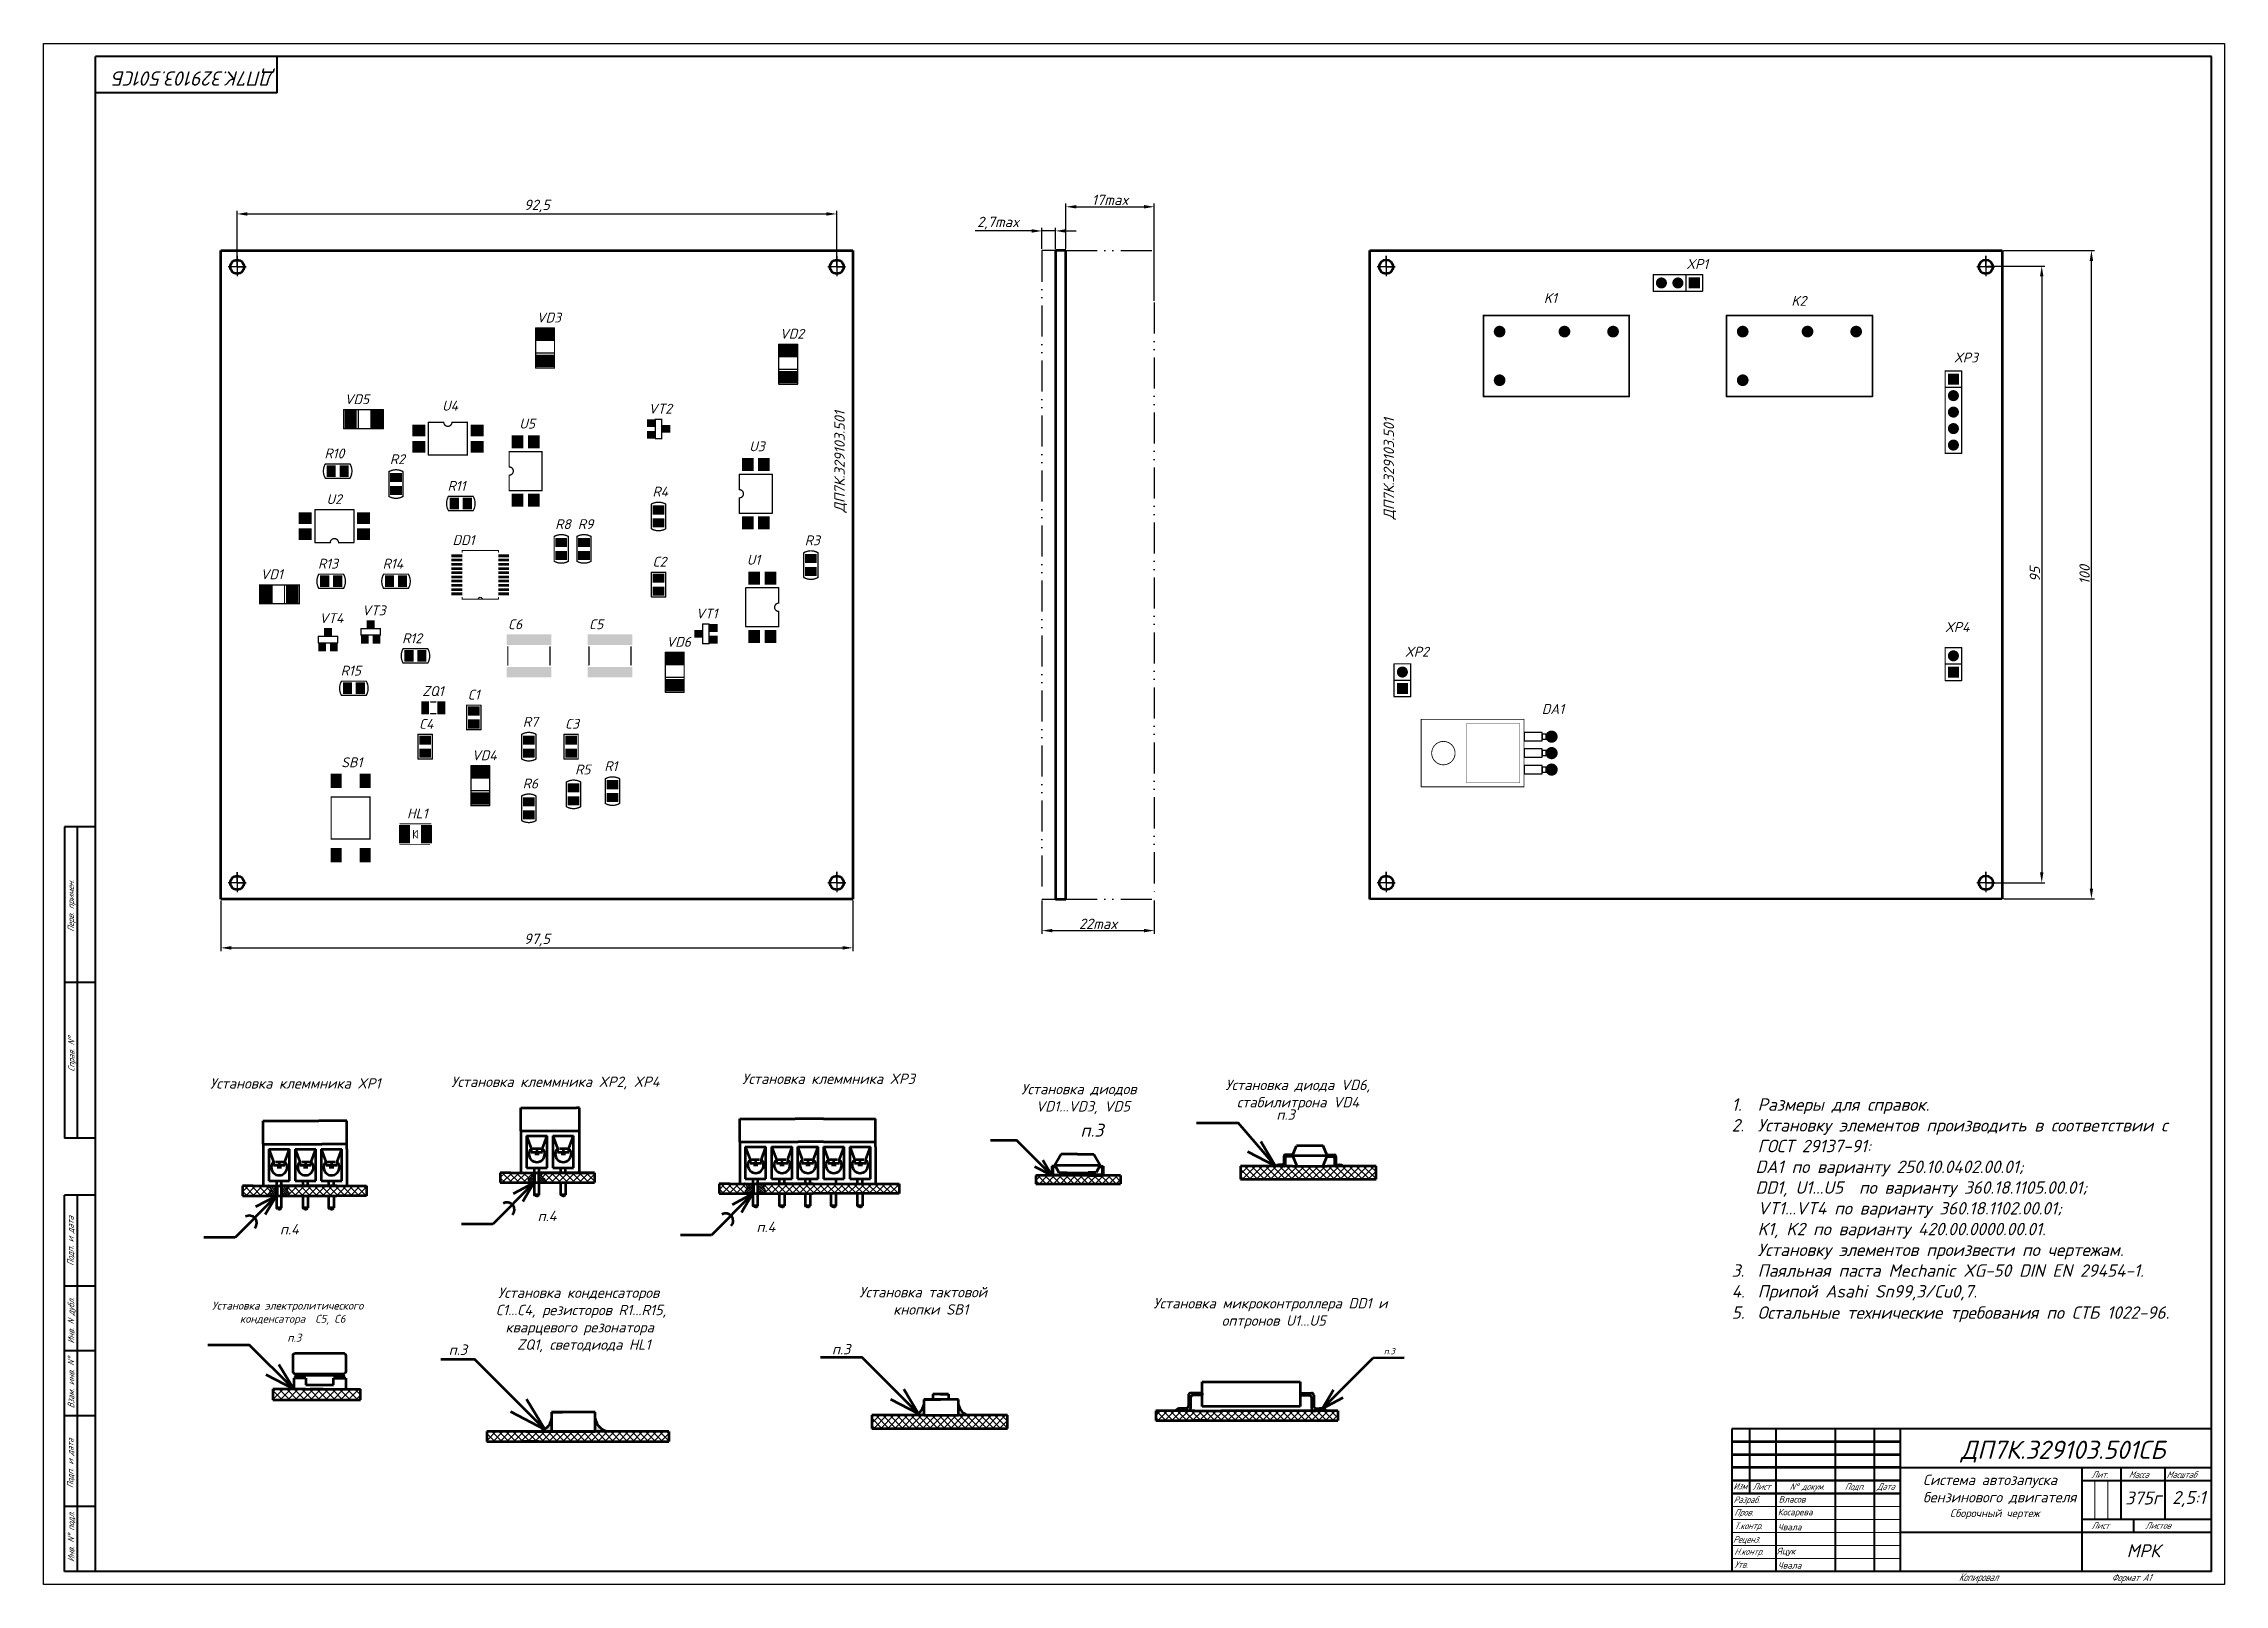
# Model space of a CAD drawing. Header units: millimetres. Extents: x 19 to 3628, y -3840 to 6.
# Drawn here: x 2787 to 3628, y -3840 to -3246 of the extents above; entities outside this region: 1.
import ezdxf

# ---------------------------------------------------------------- set-up
doc = ezdxf.new("R2010")
doc.units = ezdxf.units.MM
doc.header["$PDMODE"] = 2
doc.linetypes.add('ACAD_ISO12W100', pattern=[21, 12, -3, 0, -3, 0, -3])
doc.linetypes.add('Штрихпунктирная МГВРК', pattern=[30, 10, -2, 1, -2, 10, -2, 1, -2])
doc.layers.get('0').update_dxf_attribs({"lineweight": 80})
for name, color, linetype, lineweight in [('1-оси', 1, 'Штрихпунктирная МГВРК', 30), ('2-тонкие', 141, 'Continuous', 30), ('3-размеры', 220, 'Continuous', 30), ('4-текст', 92, 'Continuous', 30), ('Основная', 7, 'Continuous', 40), ('текст', 7, 'Continuous', 30), ('тонкая', 7, 'Continuous', 20)]:
    doc.layers.add(name, color=color, linetype=linetype, lineweight=lineweight)
for name, color, linetype in [('BottomOverlay', 54, 'Continuous'), ('BottomSolder', 6, 'Continuous'), ('KONTUR', 7, 'Continuous'), ('PadHoleLayer', 156, 'Continuous'), ('TopOverlay', 2, 'Continuous'), ('TopPaste', 8, 'Continuous'), ('TopSolder', 216, 'Continuous')]:
    doc.layers.add(name, color=color, linetype=linetype)
doc.styles.get("Standard").update_dxf_attribs({"font": 'isocpeui.ttf'})
doc.styles.add('Мой', font='isocpeui.ttf')
doc.styles.add('стиль1', font='isocpeui.ttf')
doc.dimstyles.new('Мой', dxfattribs={"dimtxt": 4, "dimasz": 4, "dimexe": 1.25, "dimexo": 0.625, "dimtad": 1, "dimdec": 0, "dimtxsty": 'Мой', "dimcen": 2.5, "dimadec": 0, "dimazin": 0, "dimtfac": 1, "dimtdec": 0, "dimtmove": 0, "dimatfit": 3, "dimfxl": 1, "dimarcsym": 0})
pattern_1 = [(45, (-126.3057, -802.959), (-1.3470384, 1.3470384), []), (135, (-126.3057, -802.959), (-1.3470384, -1.3470384), [])]
pattern_2 = [(45, (-126.3057, -802.959), (-0.47146345, 0.47146345), []), (135, (-126.3057, -802.959), (-0.47146345, -0.47146345), [])]
pattern_3 = [(45, (57.4337, -802.1055), (-1.3470384, 1.3470384), []), (135, (57.4337, -802.1055), (-1.3470384, -1.3470384), [])]
pattern_4 = [(45, (57.4337, -802.1055), (-0.47146345, 0.47146345), []), (135, (57.4337, -802.1055), (-0.47146345, -0.47146345), [])]

msp = doc.modelspace()

# ---------------------------------------------------------------- texts
at = {"color": 0, "lineweight": 30, "attachment_point": 1}
for s, heights, insert, char_height, rotation in [('ДП7К.329103.501СБ', [11.8], (2876.18, -3261.96), 5.5, 180), ('{\\C256;ДП7К.329103.501 }', [0], (3092.19, -3426.49), 4, 90), ('{\\C256;ДП7К.329103.501 }', [0], (3304, -3429.17), 4, 90)]:
    msp.add_mtext_dynamic_manual_height_columns(s, width=92.4945, gutter_width=12.5, heights=heights, dxfattribs=dict(at, insert=insert, char_height=char_height, rotation=rotation))
at = {"color": 7, "insert": (2803.92, -3644.62), "char_height": 4, "attachment_point": 1}
msp.add_mtext_dynamic_manual_height_columns('\\pi47.47273;Установка клеммника XP1', width=163.8121, gutter_width=13.12, heights=[0], dxfattribs=at)
at = {"color": 0, "char_height": 4, "attachment_point": 1}
for s, width, gutter_width, heights, insert in [('\\pi36.50641;Установка диодов \\P\\pi42.1261;VD1...VD3, VD5\\P', 237.5901, 15.65, [32.65], (3127.74, -3646.8)), ('\\pi2.02164;Установка конденсаторов \\P\\pi1.23679;С1...С4, резисторов R1...R15,\\P\\pi4.9171;кварцевого резонатора \\P\\pi9.33225;ZQ1, светодиода HL1\\P', 189.7449, 12.5, [60], (2960.43, -3725.32)), ('п.3', 14.47, 12.5, [2.5], (2943.44, -3747.3))]:
    msp.add_mtext_dynamic_manual_height_columns(s, width=width, gutter_width=gutter_width, heights=heights, dxfattribs=dict(at, insert=insert))
at = {"color": 7, "lineweight": 25, "true_color": 0xffffff, "char_height": 4, "attachment_point": 1}
for s, width, gutter_width, heights, insert in [('\\pi7.12013;Установка диода VD6, \\P\\pi11.53073;стабилитрона VD4\\P', 189.7449, 12.5, [11.87], (3235.88, -3645.22)), ('\\pi8.56104;Установка тактовой \\P\\pi21.64892;кнопки SB1\\P', 189.7449, 12.5, [11.87], (3093.23, -3725.1)), ('\\pi34.79092;Установка микроконтроллера DD1 и \\P\\pi61.12576;оптронов U1...U5', 163.8121, 13.12, [19.27], (3180.42, -3729.4))]:
    msp.add_mtext_dynamic_manual_height_columns(s, width=width, gutter_width=gutter_width, heights=heights, dxfattribs=dict(at, insert=insert))
at = {"color": 7, "true_color": 0xffffff}
note = msp.add_mtext_dynamic_manual_height_columns('п.3\\P', width=14.47, gutter_width=12.5, heights=[2.5, 0], dxfattribs=dict(at, insert=(3235.66, -3656.66), char_height=4, attachment_point=1))
at = {"color": 0}
note = msp.add_mtext_dynamic_manual_height_columns('{\\H1.25x;п.3}\\P', width=18.1187, gutter_width=15.65, heights=[3.13, 0], dxfattribs=dict(at, insert=(3153.29, -3662.21), char_height=4, attachment_point=1, rotation=0.07009))
at = {"color": 7, "true_color": 0xffffff}
note = msp.add_mtext_dynamic_manual_height_columns('п.4\\P', width=14.47, gutter_width=12.5, heights=[0.551, 0], dxfattribs=dict(at, insert=(2950.75, -3695.78), char_height=4, attachment_point=1, rotation=0.07009))
at = {"color": 7}
note = msp.add_mtext_dynamic_manual_height_columns('п.4\\P', width=14.47, gutter_width=12.5, heights=[0.551, 0], dxfattribs=dict(at, insert=(3035.14, -3700.01), char_height=4, attachment_point=1, rotation=0.07009))
note = msp.add_mtext_dynamic_manual_height_columns('п.4\\P', width=14.47, gutter_width=12.5, heights=[0.551, 0], dxfattribs=dict(at, insert=(2851.4, -3700.86), char_height=4, attachment_point=1, rotation=0.07009))
at = {"color": 7, "lineweight": 25, "true_color": 0xffffff, "insert": (2817.98, -3730.78), "char_height": 3.048, "attachment_point": 1, "style": 'Мой'}
msp.add_mtext_dynamic_manual_height_columns('\\pi34.20148;Установка электролитического\\P\\pi42.99334; конденсатора  С5, C6', width=131.552, gutter_width=12.5, heights=[0], dxfattribs=at)
at = {"color": 7, "true_color": 0xffffff}
note = msp.add_mtext_dynamic_manual_height_columns('{\\H0.762x;п.3}\\P', width=14.47, gutter_width=12.5, heights=[2.5, 0], dxfattribs=dict(at, insert=(2854.27, -3743.13), char_height=4, attachment_point=1, style='Мой'))
at = {"color": 7, "true_color": 0xffffff, "insert": (3091.25, -3747.07), "char_height": 3.2, "attachment_point": 1}
msp.add_mtext_dynamic_manual_height_columns('{\\H1.25x;п.3}', width=14.47, gutter_width=12.5, heights=[2.5], dxfattribs=at)
at = {"color": 7, "true_color": 0xffffff}
note = msp.add_mtext_dynamic_manual_height_columns('п.3\\P', width=14.47, gutter_width=12.5, heights=[2.5, 0], dxfattribs=dict(at, insert=(3304.08, -3748.65), char_height=2.4, attachment_point=1))
at = {"color": 0, "lineweight": 30, "attachment_point": 1}
for s, width, heights, insert, char_height in [('ДП7К.329103.501СБ', 92.4945, [0], (3526.58, -3784.38), 7), ('\\pt12.5,15,17.5;Власов ', 23.3068, [6.67], (3456.35, -3805.73), 2.5), ('375г', 25, [0], (3589.96, -3803.98), 5), ('{\\fISOCPEUR|b0|i1|c204|p34;2,5:1}', 25, [0], (3608.07, -3803.78), 5), ('{\\fISOCPEUR|b0|i1|c204|p34;МРК}', 25, [0], (3590.54, -3824.32), 5)]:
    msp.add_mtext_dynamic_manual_height_columns(s, width=width, gutter_width=12.5, heights=heights, dxfattribs=dict(at, insert=insert, char_height=char_height))
at = {"color": 0, "insert": (3505.3, -3797.49), "char_height": 4, "attachment_point": 1, "style": 'Мой'}
msp.add_mtext_dynamic_manual_height_columns('\\pi6.70606;{\\C256;\\c16777215;Система автозапуска \\P\\pi4.43636;бензинового двигателя}\\P\\pi17.125;{\\H0.75x;Сборочный чертеж}', width=70, gutter_width=12.5, heights=[0], dxfattribs=at)
at = {"char_height": 2.5, "attachment_point": 1, "style": 'Мой'}
for s, insert in [('Косарева', (3456.02, -3810.66)), ('Чвала', (3456.11, -3816.41)), ('Яцук', (3455.67, -3825.69)), ('Чвала', (3456.09, -3831.19))]:
    msp.add_mtext_dynamic_manual_height_columns(s, width=16, gutter_width=12.5, heights=[0], dxfattribs=dict(at, insert=insert))
at = {"layer": '4-текст', "color": 7, "lineweight": 25, "true_color": 0xffffff, "char_height": 4, "attachment_point": 1}
for s, insert in [('\\pi40.2894;Установка клеммника XP2, XP4', (2904.12, -3643.98)), ('\\pi47.15001;Установка клеммника XP3', (3009.5, -3642.83))]:
    msp.add_mtext_dynamic_manual_height_columns(s, width=163.8121, gutter_width=13.12, heights=[0], dxfattribs=dict(at, insert=insert))
at = {"layer": '4-текст', "color": 0, "linetype": 'ACAD_ISO12W100', "lineweight": 30, "insert": (3438.23, -3652.37), "char_height": 5, "attachment_point": 1}
msp.add_mtext_dynamic_manual_height_columns('\\pi-10,l10,t10;{\\H0.96x;1.^IРазмеры для справок.\\P2.^IУстановку элементов производить в соответствии с\\P\\pi-15,l15;^IГОСТ 29137-91: \\P   DA1 по варианту 250.10.0402.00.01;\\P   DD1, U1...U5  по варианту 360.18.1105.00.01;\\P^IVT1...VT4 по варианту 360.18.1102.00.01;\\P^IK1, K2 по варианту 420.00.0000.00.01.\\P^IУстановку элементов произвести по чертежам.\\P\\pi-10,l10;3.^IПаяльная паста Mechanic XG-50 DIN EN 29454-1.\\P4.^IПрипой Asahi Sn99,3/Cu0,7.\\P5.^IОстальные технические требования по СТБ 1022-96}.', width=182.8082, gutter_width=8.75, heights=[0], dxfattribs=at)
at = {"layer": 'TopOverlay'}
for s, p in [('XP1', (3420.68, -3332.64)), ('K1', (3365.8, -3345.76)), ('K2', (3461.25, -3346.85)), ('XP3', (3523.92, -3368.7)), ('XP4', (3520.47, -3472.59)), ('XP2', (3312.21, -3482.11)), ('DA1', (3364.99, -3504.2))]:
    msp.add_text(s, height=3.81, rotation=0.00291, dxfattribs=at).set_placement(p)
for s, p in [('VD3', (2977.36, -3353.28)), ('VD2', (3071.13, -3359.53)), ('VD5', (2903.28, -3384.76)), ('U4', (2940.89, -3387.27)), ('VT2', (3020.49, -3388.42)), ('U5', (2970.66, -3394.17)), ('R10', (2895.52, -3405.66)), ('R2', (2920.76, -3407.88)), ('U3', (3059.34, -3402.93)), ('R11', (2942.99, -3418.18)), ('U2', (2896.32, -3423.31)), ('R4', (3022.03, -3420.38)), ('R8', (2984.5, -3432.92)), ('R9', (2993.24, -3432.91)), ('DD1', (2944.92, -3439.08)), ('R3', (3080.75, -3439.16)), ('R13', (2893.03, -3448.16)), ('R14', (2917.98, -3448.16)), ('C2', (3022.03, -3447.41)), ('U1', (3058.39, -3446.65)), ('VD1', (2870.85, -3452.26)), ('VT3', (2910, -3466.16)), ('VT1', (3038.77, -3467.41)), ('VT4', (2893.54, -3469.18)), ('R12', (2925.48, -3476.93)), ('C6', (2966.28, -3471.52)), ('C5', (2997.54, -3471.51)), ('VD6', (3027.36, -3478.3)), ('R15', (2901.78, -3489.39)), ('ZQ1', (2933.25, -3497.28)), ('C1', (2950.74, -3498.67)), ('C4', (2931.99, -3509.92)), ('R7', (2972.04, -3509.12)), ('C3', (2988.28, -3509.9)), ('SB1', (2901.99, -3524.75)), ('VD4', (2952.37, -3522.05)), ('R5', (2992.19, -3527.51)), ('R1', (3003.45, -3526.23)), ('R6', (2971.98, -3532.93)), ('HL1', (2927.37, -3544.48))]:
    msp.add_text(s, height=3.81, dxfattribs=at).set_placement(p)
at = {"layer": 'текст', "color": 0, "style": 'стиль1', "oblique": 15, "width": 0.75}
for s, p in [('Перв. примен.', (2798.98, -3588.25)), ('Справ. N%%d', (2799.13, -3642.14)), ('Подп. и дата', (2798.8, -3717)), ('Инв. N дубл.', (2799.04, -3747.02)), ('Взам. инв. N%%d', (2799.04, -3771.95)), ('Подп. и дата', (2798.75, -3802.73)), ('Инв. N%%d подл.', (2799.04, -3831.2))]:
    msp.add_text(s, height=2.5, rotation=90, dxfattribs=at).set_placement(p)
for s, height, p in [('Изм', 2.5, (3438.77, -3803.15)), ('Лист', 2.5, (3446.25, -3803.3)), ('N%%d докум. ', 2.5, (3460.53, -3803.3)), ('Подп.', 2.5, (3481.78, -3803.3)), ('Дата', 2.5, (3494.23, -3803.3)), ('Лит.', 2.5, (3576.94, -3798.7)), ('Масса', 2.5, (3591.32, -3798.7)), ('Масштаб', 2.5, (3605.91, -3798.7)), ('Разраб.', 2.5, (3438.89, -3808.4)), ('Пров.', 2.5, (3439.19, -3813.24)), ('Т.контр.', 2.5, (3439.19, -3818.43)), ('Лист', 2.5, (3576.94, -3818.31)), ('Листов', 2.5, (3597.67, -3818.31)), ('Реценз.', 2.5, (3438.7, -3823.68)), ('Н.контр.', 2.5, (3439.19, -3828.35)), ('Утв.', 2.5, (3439.19, -3833.37)), ('Копировал', 3, (3525.76, -3838.52)), ('Формат А1', 2.75, (3584.69, -3838.52))]:
    msp.add_text(s, height=height, dxfattribs=at).set_placement(p)

# ---------------------------------------------------------------- blocks, each defined once
blk = doc.blocks.new('*D35')
at = {"layer": '3-размеры', "color": 0, "lineweight": -2, "transparency": 16777216}
for p, q in [((3181.46, -3324.92), (3181.46, -3307.42)), ((3185.46, -3308.67), (3211.54, -3308.67)), ((3215.54, -3344.92), (3215.54, -3307.42))]:
    blk.add_line(p, q, dxfattribs=at)
at = {"layer": '3-размеры', "color": 0, "transparency": 16777216}
for points in [[(3185.46, -3308), (3185.46, -3309.33), (3181.46, -3308.67)], [(3211.54, -3308), (3211.54, -3309.33), (3215.54, -3308.67)]]:
    blk.add_solid(points, dxfattribs=at)
at = {"layer": 'Defpoints', "color": 0, "transparency": 16777216}
for p in [(3215.54, -3308.67), (3181.46, -3325.54), (3215.54, -3345.54)]:
    blk.add_point(p, dxfattribs=at)
at = {"layer": '3-размеры', "color": 0, "transparency": 16777216, "insert": (3198.5, -3306.02), "char_height": 4, "width": 10.1701, "attachment_point": 5, "style": 'Мой'}
blk.add_mtext('17max', dxfattribs=at)
blk = doc.blocks.new('*D36')
at = {"layer": '3-размеры', "color": 0, "lineweight": -2, "transparency": 16777216}
for p, q in [((3168.24, -3317.98), (3146.41, -3317.98)), ((3172.24, -3324.92), (3172.24, -3316.73)), ((3177.46, -3317.98), (3172.24, -3317.98)), ((3177.46, -3324.92), (3177.46, -3316.73)), ((3181.46, -3317.98), (3185.46, -3317.98))]:
    blk.add_line(p, q, dxfattribs=at)
at = {"layer": '3-размеры', "color": 0, "transparency": 16777216}
for points in [[(3168.24, -3317.31), (3168.24, -3318.65), (3172.24, -3317.98)], [(3181.46, -3317.31), (3181.46, -3318.65), (3177.46, -3317.98)]]:
    blk.add_solid(points, dxfattribs=at)
at = {"layer": 'Defpoints', "color": 0, "transparency": 16777216}
for p in [(3172.24, -3317.98), (3172.24, -3325.54), (3177.46, -3325.54)]:
    blk.add_point(p, dxfattribs=at)
at = {"layer": '3-размеры', "color": 0, "transparency": 16777216, "insert": (3155.32, -3314.96), "char_height": 4, "attachment_point": 5, "style": 'Мой'}
blk.add_mtext('2,7max', dxfattribs=at)
blk = doc.blocks.new('*D37')
at = {"layer": '3-размеры', "color": 0, "lineweight": -2, "transparency": 16777216}
for p, q in [((3172.24, -3576.17), (3172.24, -3588.97)), ((3215.54, -3576.17), (3215.54, -3588.97)), ((3176.24, -3587.72), (3211.54, -3587.72))]:
    blk.add_line(p, q, dxfattribs=at)
at = {"layer": '3-размеры', "color": 0, "transparency": 16777216}
for points in [[(3176.24, -3587.05), (3176.24, -3588.39), (3172.24, -3587.72)], [(3211.54, -3587.05), (3211.54, -3588.39), (3215.54, -3587.72)]]:
    blk.add_solid(points, dxfattribs=at)
at = {"layer": 'Defpoints', "color": 0, "transparency": 16777216}
for p in [(3172.24, -3575.54), (3215.54, -3575.54), (3215.54, -3587.72)]:
    blk.add_point(p, dxfattribs=at)
at = {"layer": '3-размеры', "color": 0, "transparency": 16777216, "insert": (3193.89, -3585.1), "char_height": 4, "width": 11.7152, "attachment_point": 5, "style": 'Мой'}
blk.add_mtext('22max', dxfattribs=at)
blk = doc.blocks.new('*D38')
at = {"layer": '3-размеры', "color": 0, "lineweight": -2, "transparency": 16777216}
for p, q in [((2861.82, -3331.18), (2861.82, -3310.18)), ((2865.82, -3311.43), (3089.12, -3311.43)), ((3093.12, -3331.17), (3093.12, -3310.18))]:
    blk.add_line(p, q, dxfattribs=at)
at = {"layer": '3-размеры', "color": 0, "transparency": 16777216}
for points in [[(2865.82, -3310.76), (2865.82, -3312.09), (2861.82, -3311.43)], [(3089.12, -3310.76), (3089.12, -3312.09), (3093.12, -3311.43)]]:
    blk.add_solid(points, dxfattribs=at)
at = {"layer": 'Defpoints', "color": 0, "transparency": 16777216}
for p in [(3093.12, -3311.43), (2861.82, -3331.81), (3093.12, -3331.8)]:
    blk.add_point(p, dxfattribs=at)
at = {"layer": '3-размеры', "color": 0, "transparency": 16777216, "insert": (2977.47, -3308.4), "char_height": 4, "attachment_point": 5, "style": 'Мой'}
blk.add_mtext('92,5', dxfattribs=at)
blk = doc.blocks.new('*D39')
at = {"layer": '3-размеры', "color": 0, "lineweight": -2, "transparency": 16777216}
for p, q in [((2855.61, -3576.18), (2855.61, -3595.62)), ((3099.36, -3576.17), (3099.36, -3595.62)), ((2859.61, -3594.37), (3095.36, -3594.37))]:
    blk.add_line(p, q, dxfattribs=at)
at = {"layer": '3-размеры', "color": 0, "transparency": 16777216}
for points in [[(2859.61, -3593.7), (2859.61, -3595.04), (2855.61, -3594.37)], [(3095.36, -3593.7), (3095.36, -3595.04), (3099.36, -3594.37)]]:
    blk.add_solid(points, dxfattribs=at)
at = {"layer": 'Defpoints', "color": 0, "transparency": 16777216}
for p in [(2855.61, -3575.56), (3099.36, -3575.55), (3099.36, -3594.37)]:
    blk.add_point(p, dxfattribs=at)
at = {"layer": '3-размеры', "color": 0, "transparency": 16777216, "insert": (2977.49, -3591.35), "char_height": 4, "attachment_point": 5, "style": 'Мой'}
blk.add_mtext('97,5', dxfattribs=at)
blk = doc.blocks.new('*D40')
at = {"layer": '3-размеры', "color": 0, "lineweight": -2, "transparency": 16777216}
for p, q in [((3536.87, -3331.5), (3559.04, -3331.5)), ((3557.79, -3335.5), (3557.79, -3565.28)), ((3536.83, -3569.28), (3559.04, -3569.28))]:
    blk.add_line(p, q, dxfattribs=at)
at = {"layer": '3-размеры', "color": 0, "transparency": 16777216}
for points in [[(3557.12, -3335.5), (3558.45, -3335.5), (3557.79, -3331.5)], [(3557.12, -3565.28), (3558.45, -3565.28), (3557.79, -3569.28)]]:
    blk.add_solid(points, dxfattribs=at)
at = {"layer": 'Defpoints', "color": 0, "transparency": 16777216}
for p in [(3536.24, -3331.5), (3536.2, -3569.28), (3557.79, -3569.28)]:
    blk.add_point(p, dxfattribs=at)
at = {"layer": '3-размеры', "color": 0, "transparency": 16777216, "insert": (3555.16, -3450.39), "char_height": 4, "attachment_point": 5, "rotation": 90, "style": 'Мой'}
blk.add_mtext('95', dxfattribs=at)
blk = doc.blocks.new('*D41')
at = {"layer": '3-размеры', "color": 0, "lineweight": -2, "transparency": 16777216}
for p, q in [((3543.1, -3325.53), (3578.2, -3325.53)), ((3576.95, -3571.53), (3576.95, -3329.53)), ((3543.11, -3575.53), (3578.2, -3575.53))]:
    blk.add_line(p, q, dxfattribs=at)
at = {"layer": '3-размеры', "color": 0, "transparency": 16777216}
for points in [[(3576.28, -3329.53), (3577.61, -3329.53), (3576.95, -3325.53)], [(3576.28, -3571.53), (3577.61, -3571.53), (3576.95, -3575.53)]]:
    blk.add_solid(points, dxfattribs=at)
at = {"layer": 'Defpoints', "color": 0, "transparency": 16777216}
for p in [(3542.47, -3325.53), (3576.95, -3325.53), (3542.48, -3575.53)]:
    blk.add_point(p, dxfattribs=at)
at = {"layer": '3-размеры', "color": 0, "transparency": 16777216, "insert": (3574.32, -3450.53), "char_height": 4, "attachment_point": 5, "rotation": 90, "style": 'Мой'}
blk.add_mtext('100', dxfattribs=at)

# ---------------------------------------------------------------- dimensions: what is measured, and where the dimension line sits
at = {"layer": '3-размеры', "color": 0}
for base, p1, p2, text, picture, middle in [((3215.54, -3308.67), (3181.46, -3325.54), (3215.54, -3345.54), '17max', '*D35', (3198.5, -3306.02)), ((3172.24, -3317.98), (3177.46, -3325.54), (3172.24, -3325.54), '2,7max', '*D36', (3155.32, -3314.96))]:
    dim = msp.add_linear_dim(base=base, p1=p1, p2=p2, text=text, dimstyle='Мой', dxfattribs=at)
    dim.commit()
    dim.dimension.update_dxf_attribs({"geometry": picture, "text_midpoint": middle})
at = {"layer": '3-размеры'}
for base, p1, p2, text, picture, middle in [((3093.12, -3311.43), (2861.82, -3331.81), (3093.12, -3331.8), '92,5', '*D38', (2977.47, -3308.4)), ((3099.36, -3594.37), (2855.61, -3575.56), (3099.36, -3575.55), '97,5', '*D39', (2977.49, -3591.35))]:
    dim = msp.add_linear_dim(base=base, p1=p1, p2=p2, text=text, dimstyle='Мой', dxfattribs=at)
    dim.commit()
    dim.dimension.update_dxf_attribs({"geometry": picture, "text_midpoint": middle})
for base, p1, p2, text, picture, middle in [((3576.95, -3325.53), (3542.48, -3575.53), (3542.47, -3325.53), '100', '*D41', (3574.32, -3450.53)), ((3557.79, -3569.28), (3536.24, -3331.5), (3536.2, -3569.28), '95', '*D40', (3555.16, -3450.39))]:
    dim = msp.add_linear_dim(base=base, p1=p1, p2=p2, angle=90, text=text, dimstyle='Мой', dxfattribs=at)
    dim.commit()
    dim.dimension.update_dxf_attribs({"geometry": picture, "text_midpoint": middle})
at = {"layer": '3-размеры', "color": 0}
dim = msp.add_linear_dim(base=(3215.54, -3587.72), p1=(3172.24, -3575.54), p2=(3215.54, -3575.54), text='22max', dimstyle='Мой', dxfattribs=at)
dim.commit()
dim.dimension.update_dxf_attribs({"geometry": '*D37', "text_midpoint": (3193.89, -3587.72), "dimtype": 160})

# ---------------------------------------------------------------- hatches: boundary and pattern name
at = {"true_color": 0xffffff}
h = msp.add_hatch(color=7, dxfattribs=at)
h.dxf.hatch_style = 1
h.paths.add_polyline_path([(3262.26, -3678.49), (3264.87, -3678.49, 0.363585)])
h = msp.add_hatch(color=7, dxfattribs=at)
h.dxf.hatch_style = 1
h.paths.add_polyline_path([(3285.85, -3678.48), (3288.45, -3678.48, 0.363585)])
h = msp.add_hatch(color=7)
h.dxf.hatch_style = 1
h.paths.add_polyline_path([(2876.74, -3689.96), (2879.34, -3689.96, -0.363585)])
h = msp.add_hatch(color=7)
h.dxf.hatch_style = 1
h.paths.add_polyline_path([(2886.85, -3689.96), (2889.46, -3689.96, -0.363585)])
h = msp.add_hatch(color=7)
h.dxf.hatch_style = 1
h.paths.add_polyline_path([(2896.82, -3689.96), (2899.43, -3689.96, -0.363585)])
h = msp.add_hatch(color=7, dxfattribs=at)
h.dxf.hatch_style = 1
h.paths.add_polyline_path([(2976.09, -3684.87), (2978.7, -3684.87, -0.363585)])
h = msp.add_hatch(color=7, dxfattribs=at)
h.dxf.hatch_style = 1
h.paths.add_polyline_path([(2986.21, -3684.88), (2988.82, -3684.88, -0.363585)])
h = msp.add_hatch(color=7)
h.dxf.hatch_style = 1
h.paths.add_polyline_path([(3060.48, -3689.11), (3063.08, -3689.11, -0.363585)])
h = msp.add_hatch(color=7)
h.dxf.hatch_style = 1
h.paths.add_polyline_path([(3070.59, -3689.11), (3073.2, -3689.11, -0.363585)])
h = msp.add_hatch(color=7)
h.dxf.hatch_style = 1
h.paths.add_polyline_path([(3080.56, -3689.11), (3083.17, -3689.11, -0.363585)])
h = msp.add_hatch(color=7, dxfattribs=at)
h.dxf.hatch_style = 1
h.paths.add_polyline_path([(3090.57, -3689.11), (3093.18, -3689.11, -0.363585)])
h = msp.add_hatch(color=7, dxfattribs=at)
h.dxf.hatch_style = 1
h.paths.add_polyline_path([(3100.69, -3689.11), (3103.3, -3689.11, -0.363585)])
h = msp.add_hatch(color=0)
h.dxf.hatch_style = 1
h.paths.add_polyline_path([(2977.99, -3780.89), (2983.14, -3780.89), (2983.14, -3775.82, -0.325794)])
h.paths.add_polyline_path([(2999.94, -3780.89), (3005.09, -3780.89, -0.325787), (2999.94, -3775.82)])
h = msp.add_hatch(color=7, dxfattribs=at)
h.dxf.hatch_style = 1
h.paths.add_polyline_path([(3122.53, -3774.59), (3126.64, -3774.59), (3126.64, -3770.54, -0.325794)])
h.paths.add_polyline_path([(3140.08, -3774.59), (3144.2, -3774.59, -0.325787), (3140.08, -3770.54)])
h = msp.add_hatch(color=7, dxfattribs=at)
h.dxf.hatch_style = 1
h.paths.add_polyline_path([(3223.72, -3772.81), (3227.8, -3772.81, 0.434589)])
h.paths.add_polyline_path([(3277.95, -3772.81), (3282.03, -3772.81, 0.434589)])
at = {"layer": '2-тонкие', "true_color": 0xffffff}
h = msp.add_hatch(dxfattribs=at)
h.set_pattern_fill('ANSI37', scale=0.6)
h.set_pattern_definition([(45, (525.1591, -953.8785), (-1.3470384, 1.3470384), []), (135, (525.1591, -953.8785), (-1.3470384, -1.3470384), [])])
edge = h.paths.add_edge_path()
edge.add_spline(control_points=[(2974.95, -3684.87), (2974.52, -3684.47), (2973.47, -3683.47), (2976.2, -3682.59), (2975.43, -3681.5), (2975.14, -3681.09)], knot_values=[0, 0, 0, 0, 1.387519, 3.446282, 4.716612, 4.716612, 4.716612, 4.716612], degree=3, periodic=0)
edge.add_line((2975.14, -3681.09), (2971.29, -3681.09))
edge.add_line((2971.29, -3681.09), (2967.41, -3681.09))
edge.add_line((2967.41, -3681.09), (2963.32, -3681.09))
edge.add_line((2963.32, -3681.09), (2963.32, -3684.87))
edge.add_line((2963.32, -3684.87), (2967.41, -3684.87))
edge.add_line((2967.41, -3684.87), (2974.95, -3684.87))
edge = h.paths.add_edge_path()
edge.add_line((2999.63, -3684.87), (2999.63, -3681.09))
edge.add_line((2999.63, -3681.09), (2979.83, -3681.09))
edge.add_spline(control_points=[(2979.83, -3681.09), (2979.41, -3681.49), (2978.36, -3682.49), (2981.09, -3683.37), (2980.32, -3684.46), (2980.03, -3684.87)], knot_values=[0, 0, 0, 0, 1.387519, 3.446282, 4.716612, 4.716612, 4.716612, 4.716612], degree=3, periodic=0)
edge.add_line((2980.03, -3684.87), (2999.63, -3684.87))
h = msp.add_hatch(dxfattribs=at)
h.set_pattern_fill('ANSI37', scale=0.2)
h.set_pattern_definition([(45, (2712.5661, -3806.5218), (-0.4490128, 0.4490128), []), (135, (2712.5661, -3806.5218), (-0.4490128, -0.4490128), [])])
edge = h.paths.add_edge_path()
edge.add_line((2976.38, -3681.09), (2975.14, -3681.09))
edge.add_spline(control_points=[(2975.14, -3681.09), (2975.43, -3681.5), (2976.2, -3682.59), (2973.47, -3683.47), (2974.52, -3684.47), (2974.95, -3684.87)], knot_values=[0, 0, 0, 0, 1.270329, 3.329093, 4.716612, 4.716612, 4.716612, 4.716612], degree=3, periodic=0)
edge.add_line((2974.95, -3684.87), (2976.38, -3684.87))
edge.add_line((2976.38, -3684.87), (2976.38, -3681.09))
edge = h.paths.add_edge_path()
edge.add_line((2978.33, -3684.87), (2978.75, -3684.87))
edge.add_line((2978.75, -3684.87), (2980.03, -3684.87))
edge.add_spline(control_points=[(2980.03, -3684.87), (2980.32, -3684.46), (2981.09, -3683.37), (2978.36, -3682.49), (2979.41, -3681.49), (2979.83, -3681.09)], knot_values=[0, 0, 0, 0, 1.270329, 3.329093, 4.716612, 4.716612, 4.716612, 4.716612], degree=3, periodic=0)
edge.add_line((2979.83, -3681.09), (2978.33, -3681.09))
edge.add_line((2978.33, -3681.09), (2978.33, -3684.87))
at = {"layer": '2-тонкие'}
h = msp.add_hatch(dxfattribs=at)
h.set_pattern_fill('ANSI37', color=0, scale=0.6)
h.set_pattern_definition([(45, (-67.0812, -789.263), (-1.3470384, 1.3470384), []), (135, (-67.0812, -789.263), (-1.3470384, -1.3470384), [])])
h.paths.add_polyline_path([(3169.81, -3682.19), (3169.81, -3685.35), (3179.22, -3685.35), (3186.32, -3685.35), (3202.56, -3685.35), (3202.56, -3682.19), (3185.53, -3682.19), (3179.22, -3682.19)])
at = {"layer": '2-тонкие', "true_color": 0xffffff}
h = msp.add_hatch(dxfattribs=at)
h.set_pattern_fill('ANSI37', scale=0.6)
h.set_pattern_definition([(45, (2939.947, -3898.8363), (-1.347038, 1.347038), []), (135, (2939.947, -3898.8363), (-1.347038, -1.347038), [])])
h.paths.add_polyline_path([(3248.8, -3678.5), (3248.8, -3683.54), (3263.82, -3683.54), (3275.16, -3683.54), (3301.1, -3683.54), (3301.1, -3678.5), (3273.9, -3678.5), (3263.82, -3678.5)])
at = {"layer": '2-тонкие'}
h = msp.add_hatch(dxfattribs=at)
h.set_pattern_fill('ANSI37', scale=0.6)
h.set_pattern_definition(pattern_1)
edge = h.paths.add_edge_path()
edge.add_spline(control_points=[(2874.89, -3689.96), (2874.5, -3689.68), (2873.64, -3689.07), (2875.52, -3687.78), (2874.55, -3686.77), (2873.99, -3686.18)], knot_values=[0, 0, 0, 0, 1.154216, 2.54757, 4.514477, 4.514477, 4.514477, 4.514477], degree=3, periodic=0)
edge.add_line((2873.99, -3686.18), (2871.94, -3686.18))
edge.add_line((2871.94, -3686.18), (2868.06, -3686.18))
edge.add_line((2868.06, -3686.18), (2863.97, -3686.18))
edge.add_line((2863.97, -3686.18), (2863.97, -3689.96))
edge.add_line((2863.97, -3689.96), (2868.06, -3689.96))
edge.add_line((2868.06, -3689.96), (2874.89, -3689.96))
h = msp.add_hatch(dxfattribs=at)
h.set_pattern_fill('ANSI37', scale=0.21)
h.set_pattern_definition(pattern_2)
edge = h.paths.add_edge_path()
edge.add_line((2877.03, -3686.18), (2873.99, -3686.18))
edge.add_spline(control_points=[(2873.99, -3686.18), (2874.55, -3686.77), (2875.52, -3687.78), (2873.64, -3689.07), (2874.5, -3689.68), (2874.89, -3689.96)], knot_values=[0, 0, 0, 0, 1.966907, 3.360261, 4.514477, 4.514477, 4.514477, 4.514477], degree=3, periodic=0)
edge.add_line((2874.89, -3689.96), (2877.03, -3689.96))
edge.add_line((2877.03, -3689.96), (2877.03, -3686.18))
h = msp.add_hatch(dxfattribs=at)
h.set_pattern_fill('ANSI37', scale=0.21)
h.set_pattern_definition(pattern_2)
edge = h.paths.add_edge_path()
edge.add_spline(control_points=[(2881.27, -3689.96), (2881.57, -3689.57), (2882.26, -3688.65), (2880.25, -3687.31), (2881.42, -3686.55), (2881.99, -3686.18)], knot_values=[0.000002, 0.000002, 0.000002, 0.000002, 1.284062, 2.990316, 4.572027, 4.572027, 4.572027, 4.572027], degree=3, periodic=0)
edge.add_line((2881.99, -3686.18), (2878.98, -3686.18))
edge.add_line((2878.98, -3686.18), (2878.98, -3689.96))
edge.add_line((2878.98, -3689.96), (2881.27, -3689.96))
h = msp.add_hatch(dxfattribs=at)
h.set_pattern_fill('ANSI37', scale=0.6)
h.set_pattern_definition(pattern_1)
edge = h.paths.add_edge_path()
edge.add_line((2911.69, -3686.18), (2900.28, -3686.18))
edge.add_line((2900.28, -3686.18), (2881.99, -3686.18))
edge.add_spline(control_points=[(2881.99, -3686.18), (2881.42, -3686.55), (2880.25, -3687.31), (2882.26, -3688.65), (2881.57, -3689.57), (2881.27, -3689.96)], knot_values=[0.000002, 0.000002, 0.000002, 0.000002, 1.581713, 3.287968, 4.572027, 4.572027, 4.572027, 4.572027], degree=3, periodic=0)
edge.add_line((2881.27, -3689.96), (2900.28, -3689.96))
edge.add_line((2900.28, -3689.96), (2911.69, -3689.96))
edge.add_line((2911.69, -3689.96), (2911.69, -3686.18))
h = msp.add_hatch(dxfattribs=at)
h.set_pattern_fill('ANSI37', scale=0.6)
h.set_pattern_definition(pattern_3)
edge = h.paths.add_edge_path()
edge.add_spline(control_points=[(3058.63, -3689.11), (3058.24, -3688.83), (3057.38, -3688.21), (3059.26, -3686.92), (3058.29, -3685.92), (3057.73, -3685.33)], knot_values=[0, 0, 0, 0, 1.154216, 2.54757, 4.514477, 4.514477, 4.514477, 4.514477], degree=3, periodic=0)
edge.add_line((3057.73, -3685.33), (3055.68, -3685.33))
edge.add_line((3055.68, -3685.33), (3051.8, -3685.33))
edge.add_line((3051.8, -3685.33), (3047.71, -3685.33))
edge.add_line((3047.71, -3685.33), (3047.71, -3689.11))
edge.add_line((3047.71, -3689.11), (3051.8, -3689.11))
edge.add_line((3051.8, -3689.11), (3058.63, -3689.11))
h = msp.add_hatch(dxfattribs=at)
h.set_pattern_fill('ANSI37', scale=0.21)
h.set_pattern_definition(pattern_4)
edge = h.paths.add_edge_path()
edge.add_line((3060.77, -3685.33), (3057.73, -3685.33))
edge.add_spline(control_points=[(3057.73, -3685.33), (3058.29, -3685.92), (3059.26, -3686.92), (3057.38, -3688.21), (3058.24, -3688.83), (3058.63, -3689.11)], knot_values=[0, 0, 0, 0, 1.966907, 3.360261, 4.514477, 4.514477, 4.514477, 4.514477], degree=3, periodic=0)
edge.add_line((3058.63, -3689.11), (3060.77, -3689.11))
edge.add_line((3060.77, -3689.11), (3060.77, -3685.33))
h = msp.add_hatch(dxfattribs=at)
h.set_pattern_fill('ANSI37', scale=0.21)
h.set_pattern_definition(pattern_4)
edge = h.paths.add_edge_path()
edge.add_spline(control_points=[(3065.01, -3689.11), (3065.31, -3688.71), (3066, -3687.79), (3063.99, -3686.46), (3065.16, -3685.69), (3065.72, -3685.33)], knot_values=[0.000002, 0.000002, 0.000002, 0.000002, 1.284062, 2.990316, 4.572027, 4.572027, 4.572027, 4.572027], degree=3, periodic=0)
edge.add_line((3065.72, -3685.33), (3062.72, -3685.33))
edge.add_line((3062.72, -3685.33), (3062.72, -3689.11))
edge.add_line((3062.72, -3689.11), (3065.01, -3689.11))
h = msp.add_hatch(dxfattribs=at)
h.set_pattern_fill('ANSI37', scale=0.6)
h.set_pattern_definition(pattern_3)
edge = h.paths.add_edge_path()
edge.add_spline(control_points=[(3065.72, -3685.33), (3065.16, -3685.69), (3063.99, -3686.46), (3066, -3687.79), (3065.31, -3688.71), (3065.01, -3689.11)], knot_values=[0.000002, 0.000002, 0.000002, 0.000002, 1.581713, 3.287968, 4.572027, 4.572027, 4.572027, 4.572027], degree=3, periodic=0)
edge.add_line((3065.01, -3689.11), (3084.02, -3689.11))
edge.add_line((3084.02, -3689.11), (3117.15, -3689.11))
edge.add_line((3117.15, -3689.11), (3117.15, -3685.33))
edge.add_line((3117.15, -3685.33), (3084.02, -3685.33))
edge.add_line((3084.02, -3685.33), (3065.72, -3685.33))
at = {"layer": '2-тонкие', "true_color": 0xffffff}
h = msp.add_hatch(dxfattribs=at)
h.set_pattern_fill('ANSI37', scale=0.648857)
h.set_pattern_definition([(45, (2182.52, -3940.123), (-1.4567247, 1.4567247), []), (135, (2182.52, -3940.123), (-1.4567247, -1.4567247), [])])
h.paths.add_polyline_path([(2909.37, -3764.54), (2896.77, -3764.54), (2888.27, -3764.54), (2886.17, -3764.54), (2875.67, -3764.54), (2875.67, -3768.63), (2909.37, -3768.63)])
h = msp.add_hatch(dxfattribs=at)
h.set_pattern_fill('ANSI37', scale=0.6)
h.set_pattern_definition([(45, (2797.7631, -3994.9282), (-1.347038, 1.347038), []), (135, (2797.7631, -3994.9282), (-1.347038, -1.347038), [])])
h.paths.add_polyline_path([(3106.61, -3774.59), (3106.61, -3779.63), (3121.64, -3779.63), (3132.98, -3779.63), (3158.92, -3779.63), (3158.92, -3774.59), (3131.72, -3774.59), (3121.64, -3774.59)])
h = msp.add_hatch(dxfattribs=at)
h.set_pattern_fill('ANSI37', scale=0.6)
h.set_pattern_definition([(45, (2907.281, -3991.883), (-1.3470384, 1.3470384), []), (135, (2907.281, -3991.883), (-1.3470384, -1.3470384), [])])
h.paths.add_polyline_path([(3216.13, -3772.81), (3216.13, -3776.59), (3231.16, -3776.59), (3242.5, -3776.59), (3286.31, -3776.59), (3286.31, -3772.81), (3241.24, -3772.81), (3231.16, -3772.81)])
at = {"layer": '2-тонкие'}
h = msp.add_hatch(dxfattribs=at)
h.set_pattern_fill('ANSI37', color=0, scale=0.6)
h.set_pattern_definition([(45, (-16.0808, -826.2361), (-1.3470384, 1.3470384), []), (135, (-16.0808, -826.2361), (-1.3470384, -1.3470384), [])])
h.paths.add_polyline_path([(2958.1, -3780.89), (2958.1, -3784.67), (2973.13, -3784.67), (2984.47, -3784.67), (3028.28, -3784.67), (3028.28, -3780.89), (2983.21, -3780.89), (2973.13, -3780.89)])

# ---------------------------------------------------------------- linework, layer by layer
for p, q in [((2855.61, -3325.56), (3099.35, -3325.55)), ((2855.61, -3575.56), (2855.61, -3325.56)), ((3099.35, -3325.55), (3099.36, -3575.55)), ((3298.73, -3325.54), (3542.47, -3325.53)), ((3298.73, -3575.54), (3298.73, -3325.54)), ((3542.47, -3325.53), (3542.48, -3575.53)), ((3099.36, -3575.55), (2855.61, -3575.56)), ((3542.48, -3575.53), (3298.73, -3575.54)), ((3133.14, -3766.39), (3130.14, -3766.39)), ((3130.14, -3766.39), (3130.14, -3768.54)), ((3133.14, -3766.39), (3136.14, -3766.39)), ((3136.14, -3766.39), (3133.14, -3766.39)), ((3136.14, -3766.39), (3136.14, -3768.54)), ((3126.64, -3768.54), (3127.84, -3768.54)), ((3126.64, -3768.54), (3133.14, -3768.54)), ((3216.13, -3772.81), (3216.13, -3776.59))]:
    msp.add_line(p, q)
at = {"color": 0}
for p, q in [((3181.46, -3325.54), (3177.46, -3325.54)), ((3177.46, -3325.54), (3177.46, -3575.54)), ((3181.46, -3575.54), (3181.46, -3325.54)), ((3177.46, -3575.54), (3181.46, -3575.54)), ((3179.7, -3673.87), (3177.19, -3678.2)), ((3185.96, -3673.87), (3179.7, -3673.87)), ((3185.96, -3673.87), (3192.22, -3673.87)), ((3192.22, -3673.87), (3194.72, -3678.2)), ((3169.81, -3682.19), (3169.81, -3685.35)), ((3202.56, -3682.19), (3169.81, -3682.19)), ((3176.41, -3678.48), (3176.09, -3678.48)), ((3176.09, -3678.48), (3176.09, -3681.88)), ((3176.09, -3682.19), (3176.09, -3681.88)), ((3181.89, -3682.19), (3176.09, -3682.19)), ((3177.35, -3678.48), (3176.41, -3678.48)), ((3177.5, -3678.75), (3176.41, -3678.75)), ((3176.41, -3678.75), (3176.41, -3681.88)), ((3176.41, -3681.88), (3181.89, -3681.88)), ((3177.19, -3678.2), (3178.76, -3680.92)), ((3177.19, -3678.2), (3194.72, -3678.2)), ((3178.76, -3680.92), (3181.89, -3680.92)), ((3181.89, -3680.92), (3182.04, -3681.19)), ((3181.89, -3681.88), (3181.89, -3682.19)), ((3189.87, -3681.19), (3182.04, -3681.19)), ((3190.03, -3680.92), (3189.87, -3681.19)), ((3193.16, -3680.92), (3190.03, -3680.92)), ((3195.51, -3681.88), (3190.03, -3681.88)), ((3190.03, -3681.88), (3190.03, -3682.19)), ((3190.03, -3682.19), (3195.82, -3682.19)), ((3194.72, -3678.2), (3193.16, -3680.92)), ((3194.41, -3678.75), (3195.51, -3678.75)), ((3194.57, -3678.48), (3195.51, -3678.48)), ((3195.51, -3678.48), (3195.82, -3678.48)), ((3195.51, -3678.75), (3195.51, -3681.88)), ((3195.82, -3678.48), (3195.82, -3681.88)), ((3195.82, -3682.19), (3195.82, -3681.88)), ((3202.56, -3682.19), (3202.56, -3685.35)), ((3169.81, -3685.35), (3182.35, -3685.35)), ((3182.35, -3685.35), (3190.77, -3685.35)), ((3190.77, -3685.35), (3202.56, -3685.35)), ((2999.94, -3773.33), (2983.14, -3773.33)), ((2983.14, -3773.33), (2983.14, -3780.89)), ((2983.14, -3773.33), (2987.34, -3773.33)), ((2999.94, -3773.33), (2995.74, -3773.33)), ((2999.94, -3780.89), (2999.94, -3773.33)), ((2983.14, -3780.89), (2958.1, -3780.89)), ((2973.13, -3780.89), (2958.1, -3780.89)), ((2958.1, -3780.89), (2958.1, -3784.67)), ((2973.13, -3780.89), (2983.21, -3780.89)), ((2983.14, -3780.89), (2999.94, -3780.89)), ((3028.28, -3780.89), (2983.21, -3780.89)), ((3023.48, -3780.89), (2999.94, -3780.89)), ((3028.28, -3780.89), (3028.28, -3784.67)), ((2958.1, -3784.67), (2973.13, -3784.67)), ((2978.17, -3784.67), (2971.87, -3784.67)), ((2971.87, -3784.67), (2984.47, -3784.67)), ((2973.13, -3784.67), (2983.21, -3784.67)), ((2983.21, -3784.67), (3028.28, -3784.67)), ((3503.23, -3784.77), (3438.23, -3784.77)), ((3503.23, -3789.77), (3438.23, -3789.77)), ((3503.23, -3794.77), (3438.23, -3794.77)), ((3573.23, -3834.77), (3573.23, -3834.77))]:
    msp.add_line(p, q, dxfattribs=at)
at = {"color": 7, "true_color": 0xffffff}
for p, q in [((2971.29, -3664.93), (2971.29, -3656)), ((2971.29, -3656), (2972.4, -3656)), ((2972.4, -3656), (2992.73, -3656)), ((2993.85, -3656), (2992.73, -3656)), ((2993.85, -3664.93), (2993.85, -3656)), ((2971.29, -3664.93), (2971.29, -3681.09)), ((2971.29, -3664.93), (2993.85, -3664.93)), ((2993.85, -3681.09), (2993.85, -3664.93)), ((3087.93, -3660.24), (3089.04, -3660.24)), ((3089.04, -3660.24), (3108.06, -3660.24)), ((3108.06, -3671.06), (3108.06, -3660.24)), ((2973.45, -3666.83), (2973.45, -3679.12)), ((2973.45, -3666.83), (2981.42, -3666.83)), ((2973.45, -3666.83), (2975.28, -3671.73)), ((2975.28, -3671.73), (2975.28, -3673.11)), ((2975.28, -3673.11), (2979.62, -3673.11)), ((2975.95, -3671.73), (2978.92, -3671.73)), ((2976.64, -3673.79), (2978.32, -3673.79)), ((2977.41, -3671.69), (2977.41, -3673.74)), ((2979.62, -3671.73), (2981.42, -3666.83)), ((2979.62, -3673.11), (2979.62, -3671.73)), ((2981.42, -3679.12), (2981.42, -3666.83)), ((2983.61, -3666.83), (2983.61, -3679.12)), ((2983.61, -3666.83), (2991.58, -3666.83)), ((2983.61, -3666.83), (2985.44, -3671.73)), ((2985.44, -3671.73), (2985.44, -3673.11)), ((2985.44, -3673.11), (2989.78, -3673.11)), ((2986.11, -3671.73), (2989.08, -3671.73)), ((2986.8, -3673.79), (2988.49, -3673.79)), ((2987.57, -3671.69), (2987.57, -3673.74)), ((2989.78, -3671.73), (2991.58, -3666.83)), ((2989.78, -3673.11), (2989.78, -3671.73)), ((2991.58, -3679.12), (2991.58, -3666.83)), ((3087.93, -3669.16), (3108.06, -3669.16)), ((3087.93, -3671.06), (3087.93, -3683.36)), ((3087.93, -3671.06), (3095.9, -3671.06)), ((3087.93, -3671.06), (3089.76, -3675.97)), ((3094.1, -3675.97), (3095.9, -3671.06)), ((3095.9, -3683.36), (3095.9, -3671.06)), ((3098.09, -3671.06), (3098.09, -3683.36)), ((3098.09, -3671.06), (3106.06, -3671.06)), ((3098.09, -3671.06), (3099.93, -3675.97)), ((3104.27, -3675.97), (3106.06, -3671.06)), ((3106.06, -3683.36), (3106.06, -3671.06)), ((3108.06, -3671.06), (3108.06, -3685.33)), ((3265.45, -3674.76), (3265.45, -3677.45)), ((3268.93, -3674.19), (3266.02, -3674.19)), ((3268.96, -3674.76), (3266.59, -3674.76)), ((3268.83, -3674.45), (3270.36, -3670.75)), ((3268.83, -3674.45), (3282.27, -3674.45)), ((3268.83, -3674.45), (3270.51, -3678.5)), ((3280.74, -3670.75), (3270.36, -3670.75)), ((3282.27, -3674.45), (3280.59, -3678.5)), ((3282.27, -3674.45), (3280.74, -3670.75)), ((3282.14, -3674.19), (3284.99, -3674.19)), ((3282.14, -3674.76), (3284.42, -3674.76)), ((3285.56, -3674.76), (3285.56, -3677.45)), ((2967.41, -3681.09), (2963.32, -3681.09)), ((2963.32, -3681.09), (2963.32, -3684.87)), ((2964.94, -3681.09), (2964.06, -3681.09)), ((2967.41, -3681.09), (2977.49, -3681.09)), ((2967.41, -3681.09), (2999.63, -3681.09)), ((2971.29, -3681.09), (2993.85, -3681.09)), ((2971.38, -3681.09), (2971.58, -3681.09)), ((2973.33, -3681.09), (2973.13, -3681.09)), ((2973.45, -3679.12), (2981.42, -3679.12)), ((2976.38, -3679.13), (2976.38, -3689.73)), ((2976.38, -3684.87), (2976.38, -3681.09)), ((2976.58, -3681.09), (2976.58, -3684.87)), ((2999.63, -3681.09), (2977.49, -3681.09)), ((2978.13, -3681.09), (2978.13, -3684.87)), ((2978.33, -3681.09), (2978.33, -3679.12)), ((2978.33, -3684.87), (2978.33, -3681.09)), ((2983.61, -3679.12), (2991.58, -3679.12)), ((2986.54, -3679.13), (2986.54, -3681.09)), ((2988.5, -3681.09), (2988.5, -3679.27)), ((2999.63, -3681.09), (2999.63, -3684.87)), ((3087.93, -3683.36), (3095.9, -3683.36)), ((3089.76, -3675.97), (3089.76, -3677.34)), ((3089.76, -3677.34), (3094.1, -3677.34)), ((3090.44, -3675.97), (3093.4, -3675.97)), ((3091.12, -3678.02), (3092.81, -3678.02)), ((3091.89, -3675.93), (3091.89, -3677.98)), ((3092.82, -3685.33), (3092.82, -3683.36)), ((3094.1, -3677.34), (3094.1, -3675.97)), ((3098.09, -3683.36), (3106.06, -3683.36)), ((3099.93, -3675.97), (3099.93, -3677.34)), ((3099.93, -3677.34), (3104.27, -3677.34)), ((3100.6, -3675.97), (3103.56, -3675.97)), ((3101.02, -3683.36), (3101.02, -3685.33)), ((3101.28, -3678.02), (3102.97, -3678.02)), ((3102.05, -3675.93), (3102.05, -3677.98)), ((3102.98, -3685.33), (3102.98, -3683.5)), ((3104.27, -3677.34), (3104.27, -3675.97)), ((3268.83, -3678.5), (3248.8, -3678.5)), ((3248.8, -3678.5), (3248.8, -3683.54)), ((3248.8, -3683.54), (3268.83, -3683.54)), ((3264.87, -3678.49), (3262.26, -3678.49)), ((3264.88, -3678.02), (3263.56, -3678.01)), ((3266.02, -3675.33), (3266.02, -3678.02)), ((3268.83, -3678.5), (3282.27, -3678.5)), ((3268.83, -3683.54), (3282.27, -3683.54)), ((3301.1, -3678.5), (3282.27, -3678.5)), ((3282.27, -3683.54), (3301.1, -3683.54)), ((3284.99, -3675.33), (3284.99, -3678.02)), ((3288.45, -3678.48), (3285.85, -3678.48)), ((3286.13, -3678.02), (3287.45, -3678.01)), ((3301.1, -3683.54), (3301.1, -3678.5)), ((2963.32, -3684.87), (2967.41, -3684.87)), ((2967.41, -3684.87), (2977.49, -3684.87)), ((2971.58, -3684.87), (2978.75, -3684.87)), ((2976.38, -3684.87), (2976.38, -3689.55)), ((2978.33, -3689.54), (2976.38, -3689.55)), ((2976.85, -3690.02), (2976.38, -3689.55)), ((2977.35, -3690.02), (2976.85, -3690.02)), ((2977.35, -3690.02), (2977.85, -3690.02)), ((2977.49, -3684.87), (2999.63, -3684.87)), ((2977.85, -3690.02), (2978.33, -3689.54)), ((2978.33, -3689.54), (2978.33, -3684.87)), ((2986.54, -3684.87), (2986.54, -3689.55)), ((2988.49, -3689.54), (2986.54, -3689.55)), ((2987.01, -3690.02), (2986.54, -3689.55)), ((2987.51, -3690.02), (2987.01, -3690.02)), ((2987.51, -3690.02), (2988.01, -3690.02)), ((2988.01, -3690.02), (2988.49, -3689.54)), ((2988.5, -3684.87), (2988.49, -3689.54)), ((3085.77, -3685.33), (3117.15, -3685.33)), ((3090.86, -3689.11), (3090.86, -3693.79)), ((3090.86, -3689.11), (3090.86, -3693.79)), ((3092.82, -3693.77), (3092.82, -3689.11)), ((3101.02, -3689.11), (3101.02, -3693.79)), ((3102.98, -3689.11), (3102.98, -3693.77)), ((3092.82, -3693.77), (3090.86, -3693.79)), ((3091.33, -3694.26), (3090.86, -3693.79)), ((3091.83, -3694.26), (3091.33, -3694.26)), ((3091.83, -3694.26), (3092.33, -3694.26)), ((3092.33, -3694.26), (3092.82, -3693.77)), ((3102.98, -3693.77), (3101.02, -3693.79)), ((3101.49, -3694.26), (3101.02, -3693.79)), ((3101.99, -3694.26), (3101.49, -3694.26)), ((3101.99, -3694.26), (3102.49, -3694.26)), ((3102.49, -3694.26), (3102.98, -3693.77)), ((2899.08, -3759.26), (2884.8, -3759.26)), ((2885.4, -3759.26), (2885.4, -3758.67)), ((2899.08, -3759.26), (2902.63, -3759.26)), ((2902.17, -3759.26), (2902.17, -3758.67)), ((2888.27, -3764.54), (2875.67, -3764.54)), ((2875.67, -3764.54), (2875.67, -3768.63)), ((2875.67, -3764.54), (2875.67, -3768.63)), ((2888.41, -3760.23), (2883.66, -3760.23)), ((2883.66, -3760.23), (2883.66, -3764.54)), ((2884.23, -3759.83), (2884.23, -3760.23)), ((2888.27, -3764.54), (2886.17, -3764.54)), ((2888.27, -3764.54), (2896.77, -3764.54)), ((2888.41, -3760.23), (2888.41, -3762.83)), ((2888.41, -3762.83), (2899.08, -3762.83)), ((2895.04, -3764.54), (2890, -3764.54)), ((2896.77, -3764.54), (2909.37, -3764.54)), ((2896.77, -3764.54), (2898.87, -3764.54)), ((2899.08, -3760.23), (2903.77, -3760.23)), ((2899.08, -3762.83), (2899.08, -3760.23)), ((2903.2, -3759.83), (2903.2, -3760.23)), ((2903.77, -3760.23), (2903.77, -3764.54)), ((2909.37, -3768.63), (2909.37, -3764.54)), ((3228.69, -3766.88), (3228.69, -3771.04)), ((3233.98, -3766), (3229.57, -3766)), ((3233.98, -3766.88), (3230.45, -3766.88)), ((3233.98, -3761.72), (3271.78, -3761.72)), ((3233.98, -3771.17), (3233.98, -3761.72)), ((3233.98, -3766), (3233.98, -3766.88)), ((3271.78, -3761.72), (3271.78, -3771.17)), ((3271.78, -3766), (3271.78, -3766.88)), ((3271.78, -3766), (3276.19, -3766)), ((3271.78, -3766.88), (3275.31, -3766.88)), ((3277.07, -3766.88), (3277.07, -3771.04)), ((2875.67, -3768.63), (2909.37, -3768.63)), ((3126.64, -3774.59), (3106.61, -3774.59)), ((3106.61, -3774.59), (3106.61, -3779.63)), ((3140.08, -3768.54), (3126.64, -3768.54)), ((3126.64, -3768.54), (3126.64, -3774.59)), ((3126.64, -3768.54), (3130, -3768.54)), ((3126.64, -3774.59), (3140.08, -3774.59)), ((3140.08, -3768.54), (3136.72, -3768.54)), ((3140.08, -3774.59), (3140.08, -3768.54)), ((3158.92, -3774.59), (3140.08, -3774.59)), ((3158.92, -3779.63), (3158.92, -3774.59)), ((3231.16, -3772.81), (3216.13, -3772.81)), ((3227.8, -3771.92), (3225.76, -3771.92)), ((3228.69, -3772.81), (3227.8, -3772.81)), ((3229.57, -3767.77), (3229.57, -3771.92)), ((3231.16, -3772.81), (3241.24, -3772.81)), ((3271.78, -3771.17), (3233.98, -3771.17)), ((3286.31, -3772.81), (3241.24, -3772.81)), ((3276.19, -3767.77), (3276.19, -3771.92)), ((3277.07, -3772.81), (3277.95, -3772.81)), ((3277.95, -3771.92), (3279.99, -3771.92)), ((3279.99, -3771.92), (3281, -3772.41)), ((3286.31, -3772.81), (3286.31, -3776.59)), ((3106.61, -3779.63), (3126.64, -3779.63)), ((3126.64, -3779.63), (3140.08, -3779.63)), ((3140.08, -3779.63), (3158.92, -3779.63)), ((3216.13, -3776.59), (3231.16, -3776.59)), ((3236.2, -3776.59), (3229.9, -3776.59)), ((3229.9, -3776.59), (3242.5, -3776.59)), ((3231.16, -3776.59), (3241.24, -3776.59)), ((3241.24, -3776.59), (3286.31, -3776.59))]:
    msp.add_line(p, q, dxfattribs=at)
at = {"color": 7}
for p, q in [((2871.94, -3670.02), (2871.94, -3661.09)), ((2871.94, -3661.09), (2873.05, -3661.09)), ((2873.05, -3661.09), (2893.38, -3661.09)), ((2894.49, -3661.09), (2893.38, -3661.09)), ((2904.19, -3661.09), (2894.49, -3661.09)), ((2904.19, -3670.02), (2904.19, -3661.09)), ((3055.68, -3669.16), (3055.68, -3660.24)), ((3055.68, -3660.24), (3056.79, -3660.24)), ((3056.79, -3660.24), (3077.12, -3660.24)), ((3078.23, -3660.24), (3077.12, -3660.24)), ((3087.93, -3660.24), (3078.23, -3660.24)), ((2871.94, -3670.02), (2871.94, -3686.18)), ((2871.94, -3670.02), (2894.49, -3670.02)), ((2874.09, -3671.92), (2874.09, -3684.21)), ((2874.09, -3671.92), (2882.06, -3671.92)), ((2874.09, -3671.92), (2875.93, -3676.82)), ((2880.27, -3676.82), (2882.06, -3671.92)), ((2882.06, -3684.21), (2882.06, -3671.92)), ((2884.25, -3671.92), (2884.25, -3684.21)), ((2884.25, -3671.92), (2892.22, -3671.92)), ((2884.25, -3671.92), (2886.09, -3676.82)), ((2890.43, -3676.82), (2892.22, -3671.92)), ((2892.22, -3684.21), (2892.22, -3671.92)), ((2894.22, -3671.92), (2894.22, -3684.21)), ((2894.22, -3671.92), (2902.19, -3671.92)), ((2894.22, -3671.92), (2896.06, -3676.82)), ((2904.19, -3670.02), (2894.49, -3670.02)), ((2900.4, -3676.82), (2902.19, -3671.92)), ((2902.19, -3684.21), (2902.19, -3671.92)), ((2904.19, -3671.92), (2904.19, -3670.02)), ((2904.19, -3671.92), (2904.19, -3686.18)), ((3055.68, -3669.16), (3055.68, -3685.33)), ((3055.68, -3669.16), (3078.23, -3669.16)), ((3057.83, -3671.06), (3057.83, -3683.36)), ((3057.83, -3671.06), (3065.8, -3671.06)), ((3057.83, -3671.06), (3059.67, -3675.97)), ((3064.01, -3675.97), (3065.8, -3671.06)), ((3065.8, -3683.36), (3065.8, -3671.06)), ((3067.99, -3671.06), (3067.99, -3683.36)), ((3067.99, -3671.06), (3075.96, -3671.06)), ((3067.99, -3671.06), (3069.83, -3675.97)), ((3074.17, -3675.97), (3075.96, -3671.06)), ((3075.96, -3683.36), (3075.96, -3671.06)), ((3077.96, -3671.06), (3077.96, -3683.36)), ((3077.96, -3671.06), (3085.93, -3671.06)), ((3077.96, -3671.06), (3079.8, -3675.97)), ((3087.93, -3669.16), (3078.23, -3669.16)), ((3084.14, -3675.97), (3085.93, -3671.06)), ((3085.93, -3683.36), (3085.93, -3671.06)), ((2875.93, -3676.82), (2875.93, -3678.2)), ((2875.93, -3678.2), (2880.27, -3678.2)), ((2876.6, -3676.82), (2879.56, -3676.82)), ((2877.28, -3678.88), (2878.97, -3678.88)), ((2878.06, -3676.78), (2878.06, -3678.83)), ((2880.27, -3678.2), (2880.27, -3676.82)), ((2886.09, -3676.82), (2886.09, -3678.2)), ((2886.09, -3678.2), (2890.43, -3678.2)), ((2886.76, -3676.82), (2889.72, -3676.82)), ((2887.45, -3678.88), (2889.13, -3678.88)), ((2888.22, -3676.78), (2888.22, -3678.83)), ((2890.43, -3678.2), (2890.43, -3676.82)), ((2896.06, -3676.82), (2896.06, -3678.2)), ((2896.06, -3678.2), (2900.4, -3678.2)), ((2896.73, -3676.82), (2899.69, -3676.82)), ((2897.41, -3678.88), (2899.1, -3678.88)), ((2898.19, -3676.78), (2898.19, -3678.83)), ((2900.4, -3678.2), (2900.4, -3676.82)), ((3057.83, -3683.36), (3065.8, -3683.36)), ((3059.67, -3675.97), (3059.67, -3677.34)), ((3059.67, -3677.34), (3064.01, -3677.34)), ((3060.34, -3675.97), (3063.3, -3675.97)), ((3060.77, -3683.36), (3060.77, -3693.97)), ((3061.02, -3678.02), (3062.71, -3678.02)), ((3061.8, -3675.93), (3061.8, -3677.98)), ((3062.72, -3685.33), (3062.72, -3683.36)), ((3064.01, -3677.34), (3064.01, -3675.97)), ((3067.99, -3683.36), (3075.96, -3683.36)), ((3069.83, -3675.97), (3069.83, -3677.34)), ((3069.83, -3677.34), (3074.17, -3677.34)), ((3070.5, -3675.97), (3073.46, -3675.97)), ((3070.93, -3683.36), (3070.93, -3685.33)), ((3071.18, -3678.02), (3072.87, -3678.02)), ((3071.96, -3675.93), (3071.96, -3677.98)), ((3072.88, -3685.33), (3072.88, -3683.5)), ((3074.17, -3677.34), (3074.17, -3675.97)), ((3077.96, -3683.36), (3085.93, -3683.36)), ((3079.8, -3675.97), (3079.8, -3677.34)), ((3079.8, -3677.34), (3084.14, -3677.34)), ((3080.47, -3675.97), (3083.43, -3675.97)), ((3080.89, -3683.36), (3080.89, -3685.33)), ((3081.15, -3678.02), (3082.84, -3678.02)), ((3081.92, -3675.93), (3081.92, -3677.98)), ((3082.85, -3685.33), (3082.85, -3683.5)), ((3084.14, -3677.34), (3084.14, -3675.97)), ((2868.06, -3686.18), (2863.97, -3686.18)), ((2863.97, -3686.18), (2863.97, -3689.96)), ((2863.97, -3689.96), (2868.06, -3689.96)), ((2865.59, -3686.18), (2864.71, -3686.18)), ((2868.06, -3686.18), (2878.14, -3686.18)), ((2868.06, -3686.18), (2900.28, -3686.18)), ((2868.06, -3689.96), (2878.14, -3689.96)), ((2871.94, -3686.18), (2894.49, -3686.18)), ((2872.03, -3686.18), (2872.23, -3686.18)), ((2872.23, -3689.96), (2879.4, -3689.96)), ((2873.98, -3686.18), (2873.78, -3686.18)), ((2874.09, -3684.21), (2882.06, -3684.21)), ((2877.03, -3684.21), (2877.03, -3694.82)), ((2877.03, -3689.96), (2877.03, -3686.18)), ((2877.03, -3689.96), (2877.03, -3694.64)), ((2877.23, -3686.18), (2877.23, -3689.96)), ((2900.28, -3686.18), (2878.14, -3686.18)), ((2878.14, -3689.96), (2900.28, -3689.96)), ((2878.78, -3686.18), (2878.78, -3689.96)), ((2878.98, -3686.18), (2878.98, -3684.21)), ((2878.98, -3689.96), (2878.98, -3686.18)), ((2878.98, -3694.62), (2878.98, -3689.96)), ((2884.25, -3684.21), (2892.22, -3684.21)), ((2887.19, -3684.21), (2887.19, -3686.18)), ((2887.19, -3689.96), (2887.19, -3694.64)), ((2889.14, -3686.18), (2889.14, -3684.36)), ((2889.14, -3689.96), (2889.14, -3694.62)), ((2894.22, -3684.21), (2902.19, -3684.21)), ((2897.15, -3684.21), (2897.15, -3686.18)), ((2897.15, -3689.96), (2897.15, -3694.64)), ((2899.11, -3686.18), (2899.11, -3684.36)), ((2899.11, -3689.96), (2899.11, -3694.62)), ((2900.28, -3686.18), (2911.69, -3686.18)), ((2911.69, -3689.96), (2900.28, -3689.96)), ((2911.69, -3686.18), (2911.69, -3689.96)), ((3051.8, -3685.33), (3047.71, -3685.33)), ((3047.71, -3685.33), (3047.71, -3689.11)), ((3047.71, -3689.11), (3051.8, -3689.11)), ((3049.33, -3685.33), (3048.44, -3685.33)), ((3051.8, -3685.33), (3061.88, -3685.33)), ((3051.8, -3685.33), (3084.02, -3685.33)), ((3051.8, -3689.11), (3061.88, -3689.11)), ((3055.68, -3685.33), (3078.23, -3685.33)), ((3055.77, -3685.33), (3055.97, -3685.33)), ((3055.97, -3689.11), (3063.14, -3689.11)), ((3057.72, -3685.33), (3057.52, -3685.33)), ((3060.77, -3689.11), (3060.77, -3685.33)), ((3060.77, -3689.11), (3060.77, -3693.79)), ((3060.97, -3685.33), (3060.97, -3689.11)), ((3084.02, -3685.33), (3061.88, -3685.33)), ((3061.88, -3689.11), (3084.02, -3689.11)), ((3062.52, -3685.33), (3062.52, -3689.11)), ((3062.72, -3689.11), (3062.72, -3685.33)), ((3062.72, -3693.77), (3062.72, -3689.11)), ((3070.93, -3689.11), (3070.93, -3693.79)), ((3072.88, -3689.11), (3072.88, -3693.77)), ((3080.89, -3689.11), (3080.89, -3693.79)), ((3082.85, -3689.11), (3082.85, -3693.77)), ((3084.02, -3685.33), (3095.43, -3685.33)), ((3117.15, -3689.11), (3084.02, -3689.11)), ((3117.15, -3685.33), (3117.15, -3689.11)), ((2878.98, -3694.62), (2877.03, -3694.64)), ((2877.49, -3695.11), (2877.03, -3694.64)), ((2877.99, -3695.11), (2877.49, -3695.11)), ((2877.99, -3695.11), (2878.49, -3695.11)), ((2878.49, -3695.11), (2878.98, -3694.62)), ((2889.14, -3694.62), (2887.19, -3694.64)), ((2887.65, -3695.11), (2887.19, -3694.64)), ((2888.15, -3695.11), (2887.65, -3695.11)), ((2888.15, -3695.11), (2888.65, -3695.11)), ((2888.65, -3695.11), (2889.14, -3694.62)), ((2899.11, -3694.62), (2897.15, -3694.64)), ((2897.62, -3695.11), (2897.15, -3694.64)), ((2898.12, -3695.11), (2897.62, -3695.11)), ((2898.12, -3695.11), (2898.62, -3695.11)), ((2898.62, -3695.11), (2899.11, -3694.62)), ((3062.72, -3693.77), (3060.77, -3693.79)), ((3061.23, -3694.26), (3060.77, -3693.79)), ((3061.73, -3694.26), (3061.23, -3694.26)), ((3061.73, -3694.26), (3062.23, -3694.26)), ((3062.23, -3694.26), (3062.72, -3693.77)), ((3072.88, -3693.77), (3070.93, -3693.79)), ((3071.39, -3694.26), (3070.93, -3693.79)), ((3071.89, -3694.26), (3071.39, -3694.26)), ((3071.89, -3694.26), (3072.39, -3694.26)), ((3072.39, -3694.26), (3072.88, -3693.77)), ((3082.85, -3693.77), (3080.89, -3693.79)), ((3081.36, -3694.26), (3080.89, -3693.79)), ((3081.86, -3694.26), (3081.36, -3694.26)), ((3081.86, -3694.26), (3082.36, -3694.26)), ((3082.36, -3694.26), (3082.85, -3693.77))]:
    msp.add_line(p, q, dxfattribs=at)
at = {"color": 7, "ltscale": 0.5, "true_color": 0xffffff}
for p, q in [((3231.88, -3661.79), (3247.88, -3661.77)), ((3262.26, -3678.49), (3247.88, -3661.77)), ((2976.26, -3685), (2960.4, -3700.91)), ((2960.4, -3700.91), (2948.4, -3700.94)), ((2850.5, -3747.39), (2866.49, -3747.37)), ((2883.66, -3764.53), (2866.49, -3747.37)), ((3086.79, -3752.21), (3102.79, -3752.19)), ((3124.62, -3774.03), (3102.79, -3752.19)), ((3280.42, -3771.92), (3299.96, -3752.38)), ((3299.96, -3752.38), (3311.96, -3752.36))]:
    msp.add_line(p, q, dxfattribs=at)
at = {"color": 0, "ltscale": 0.5}
for p, q in [((3152.41, -3668.53), (3162.42, -3668.52)), ((3176.09, -3682.19), (3162.42, -3668.52)), ((2940.44, -3752.96), (2953.38, -3752.94)), ((2980.61, -3780.18), (2953.38, -3752.94))]:
    msp.add_line(p, q, dxfattribs=at)
at = {"color": 7, "ltscale": 0.5}
for p, q in [((2876.91, -3690.09), (2861.05, -3706)), ((3060.65, -3689.23), (3044.79, -3705.14)), ((2861.05, -3706), (2849.05, -3706.03)), ((3044.79, -3705.14), (3032.79, -3705.17))]:
    msp.add_line(p, q, dxfattribs=at)
at = {"color": 0, "lineweight": 50}
for p, q in [((3503.23, -3799.77), (3438.23, -3799.77)), ((3503.23, -3804.77), (3438.23, -3804.77))]:
    msp.add_line(p, q, dxfattribs=at)
at = {"color": 7, "ltscale": 0.5, "true_color": 0xffffff}
for points in [[(3262.26, -3678.49), (3251.65, -3672.97)], [(3262.26, -3678.49), (3256.58, -3668.98)], [(2976.26, -3685), (2968.31, -3689.15)], [(2976.26, -3685), (2972.01, -3692.14)], [(2883.66, -3764.53), (2873.05, -3759.01)], [(2883.66, -3764.53), (2877.97, -3755.02)], [(3124.62, -3774.03), (3118.94, -3764.52)], [(3280.42, -3771.92), (3284.68, -3764.79)], [(3124.62, -3774.03), (3114.01, -3768.51)], [(3280.42, -3771.92), (3288.38, -3767.78)]]:
    msp.add_lwpolyline(points, dxfattribs=at)
at = {"color": 0, "ltscale": 0.5}
for points in [[(3176.09, -3682.19), (3169.45, -3678.74)], [(3176.09, -3682.19), (3172.53, -3676.24)], [(2980.61, -3780.18), (2967.35, -3773.28)], [(2980.61, -3780.18), (2973.51, -3768.3)]]:
    msp.add_lwpolyline(points, dxfattribs=at)
at = {"color": 7, "ltscale": 0.5}
for points in [[(2876.91, -3690.09), (2868.96, -3694.24)], [(2876.91, -3690.09), (2872.65, -3697.23)], [(3060.65, -3689.23), (3052.7, -3693.38)], [(3060.65, -3689.23), (3056.39, -3696.37)]]:
    msp.add_lwpolyline(points, dxfattribs=at)
at = {"color": 7, "true_color": 0xffffff}
msp.add_lwpolyline([(2883.42, -3751.67, -0.437986), (2884.34, -3750.6), (2902.78, -3750.6, -0.414214), (2903.78, -3751.6), (2903.78, -3757.67, -0.414214), (2902.78, -3758.67), (2884.07, -3758.67, -0.287509), (2883.41, -3757.67)], format="xyb", close=True, dxfattribs=at)
at = {"color": 0}
for centre in [(2861.87, -3331.81), (3093.12, -3331.8), (3304.99, -3331.79), (3536.24, -3331.78), (2861.88, -3569.31), (3093.13, -3569.3), (3305.01, -3569.29), (3536.26, -3569.28)]:
    msp.add_circle(centre, 2.7, dxfattribs=at)
at = {"color": 7, "true_color": 0xffffff}
for centre, radius, start, end in [((2977.45, -3673.89), 3.06, 135.14218, 44.85782), ((2987.61, -3673.89), 3.06, 135.14218, 44.85782), ((3266.02, -3674.76), 0.57, 90, 180), ((3266.59, -3675.33), 0.57, 90, 180), ((3284.42, -3675.33), 0.57, 360, 90), ((3284.99, -3674.76), 0.57, 360, 90), ((3091.93, -3678.13), 3.06, 135.14218, 44.85782), ((3102.1, -3678.13), 3.06, 135.14218, 44.85782), ((3263.57, -3680.04), 2.03, 50.03901, 129.96099), ((3264.88, -3677.45), 0.57, 270, 0), ((3265.57, -3678.07), 0.449, 253.89754, 6.59697), ((3285.43, -3678.07), 0.449, 173.40303, 286.10246), ((3286.13, -3677.45), 0.57, 180, 270), ((3287.15, -3680.04), 2.03, 50.03901, 129.96099), ((2884.8, -3759.83), 0.57, 90, 180), ((2902.63, -3759.83), 0.57, 360, 90), ((3229.57, -3766.88), 0.882, 90, 180), ((3230.45, -3767.77), 0.882, 90, 180), ((3275.31, -3767.77), 0.882, 360, 90), ((3276.19, -3766.88), 0.882, 360, 90), ((3121.8, -3769.74), 4.91, 278.45768, 350.63881), ((3144.92, -3769.74), 4.91, 189.36119, 261.54232), ((3225.76, -3774.71), 2.79, 43.02155, 136.97845), ((3227.8, -3771.04), 0.882, 270, 0), ((3228.69, -3771.92), 0.882, 270, 0), ((3277.07, -3771.92), 0.882, 180, 270), ((3277.95, -3771.04), 0.882, 180, 270), ((3279.99, -3774.71), 2.79, 43.02155, 136.97845)]:
    msp.add_arc(centre, radius, start, end, dxfattribs=at)
at = {"color": 7}
for centre in [(2878.1, -3678.98), (2888.26, -3678.98), (2898.23, -3678.98), (3061.84, -3678.13), (3072, -3678.13), (3081.97, -3678.13)]:
    msp.add_arc(centre, 3.06, 135.14218, 44.85782, dxfattribs=at)
at = {"color": 7, "ltscale": 0.5}
for centre in [(2866.55, -3700.48), (3050.28, -3699.63)]:
    msp.add_arc(centre, 2.88, 317.67443, 120.60091, dxfattribs=at)
at = {"color": 7, "ltscale": 0.5, "true_color": 0xffffff}
msp.add_arc((2965.9, -3695.4), 2.88, 317.67443, 120.60091, dxfattribs=at)
at = {"color": 0}
for centre, start, end in [((2977.09, -3774.82), 278.45768, 350.63881), ((3005.99, -3774.82), 189.36119, 261.54232)]:
    msp.add_arc(centre, 6.13, start, end, dxfattribs=at)
msp.add_point((20, 5), dxfattribs=at)
at = {"layer": '1-оси', "color": 0}
for p, q in [((2861.87, -3331.81), (2861.87, -3327.63)), ((2861.87, -3327.63), (2861.87, -3335.42)), ((3093.12, -3331.8), (3093.12, -3327.62)), ((3093.12, -3327.62), (3093.12, -3335.41)), ((3304.99, -3331.79), (3304.99, -3327.62)), ((3304.99, -3327.62), (3304.99, -3335.41)), ((3536.24, -3331.78), (3536.24, -3327.6)), ((3536.24, -3327.6), (3536.24, -3335.39)), ((2865.28, -3331.81), (2858.35, -3331.81)), ((2862.25, -3331.81), (2865.28, -3331.81)), ((3096.53, -3331.8), (3089.6, -3331.8)), ((3093.5, -3331.8), (3096.53, -3331.8)), ((3308.4, -3331.79), (3301.48, -3331.79)), ((3305.38, -3331.79), (3308.4, -3331.79)), ((3539.65, -3331.78), (3532.73, -3331.78)), ((3536.63, -3331.78), (3539.65, -3331.78)), ((2861.88, -3569.31), (2861.88, -3565.13)), ((2861.88, -3565.13), (2861.88, -3572.92)), ((3093.13, -3569.3), (3093.13, -3565.12)), ((3093.13, -3565.12), (3093.13, -3572.91)), ((3305.01, -3569.29), (3305.01, -3565.12)), ((3305.01, -3565.12), (3305.01, -3572.91)), ((3536.26, -3569.28), (3536.26, -3565.1)), ((3536.26, -3565.1), (3536.26, -3572.89)), ((2865.29, -3569.31), (2858.37, -3569.31)), ((2862.27, -3569.31), (2865.29, -3569.31)), ((3096.54, -3569.3), (3089.62, -3569.3)), ((3093.52, -3569.3), (3096.54, -3569.3)), ((3308.41, -3569.29), (3301.49, -3569.29)), ((3305.39, -3569.29), (3308.41, -3569.29)), ((3539.66, -3569.28), (3532.74, -3569.28)), ((3536.64, -3569.28), (3539.66, -3569.28))]:
    msp.add_line(p, q, dxfattribs=at)
at = {"layer": '2-тонкие', "color": 0, "linetype": 'ACAD_ISO12W100'}
for p, q in [((3177.46, -3325.54), (3172.24, -3325.54)), ((3172.24, -3325.54), (3172.24, -3575.54)), ((3181.46, -3325.54), (3215.54, -3325.54)), ((3215.54, -3345.54), (3215.54, -3575.54)), ((3172.24, -3575.54), (3177.46, -3575.54)), ((3181.46, -3575.54), (3215.54, -3575.54))]:
    msp.add_line(p, q, dxfattribs=at)
at = {"layer": '2-тонкие', "color": 7, "true_color": 0xffffff}
for points in [[(2974.95, -3684.87), (2974.17, -3683.72), (2975.63, -3682.26), (2975.14, -3681.09)], [(2979.83, -3681.09), (2979.06, -3682.24), (2980.51, -3683.7), (2980.03, -3684.87)]]:
    msp.add_spline(points, degree=3, dxfattribs=at)
at = {"layer": '2-тонкие'}
for points in [[(2874.89, -3689.96), (2874.12, -3689.1), (2874.88, -3687.93), (2873.99, -3686.18)], [(2881.99, -3686.18), (2880.9, -3687.33), (2881.79, -3688.79), (2881.27, -3689.96)], [(3058.63, -3689.11), (3057.86, -3688.25), (3058.62, -3687.08), (3057.73, -3685.33)], [(3065.72, -3685.33), (3064.64, -3686.48), (3065.53, -3687.93), (3065.01, -3689.11)]]:
    msp.add_spline(points, degree=3, dxfattribs=at)
at = {"layer": 'BottomOverlay'}
for points, const_width in [([(3427, -3334.86), (3407.95, -3334.86)], 0.5), ([(3407.95, -3341.21), (3407.95, -3334.86)], 0.5), ([(3420.65, -3341.21), (3420.65, -3334.86)], 0.5), ([(3427, -3341.21), (3427, -3334.86)], 0.5), ([(3427, -3341.21), (3407.95, -3341.21)], 0.5), ([(3398.72, -3350.54), (3342.47, -3350.54)], 0.635), ([(3342.47, -3381.79), (3342.47, -3350.54)], 0.635), ([(3398.72, -3381.79), (3398.72, -3350.54)], 0.635), ([(3492.47, -3350.53), (3436.22, -3350.54)], 0.635), ([(3436.22, -3381.79), (3436.22, -3350.54)], 0.635), ([(3492.47, -3381.78), (3492.47, -3350.53)], 0.635), ([(3526.9, -3371.96), (3520.55, -3371.96)], 0.5), ([(3520.55, -3403.71), (3520.55, -3371.96)], 0.5), ([(3526.9, -3403.71), (3526.9, -3371.96)], 0.5), ([(3526.9, -3378.31), (3520.55, -3378.31)], 0.5), ([(3398.72, -3381.79), (3342.47, -3381.79)], 0.635), ([(3492.47, -3381.78), (3436.22, -3381.79)], 0.635), ([(3526.9, -3403.71), (3520.55, -3403.71)], 0.5), ([(3526.9, -3478.61), (3520.55, -3478.61)], 0.5), ([(3520.55, -3491.31), (3520.55, -3478.61)], 0.5), ([(3526.9, -3491.31), (3526.9, -3478.61)], 0.5), ([(3314.4, -3484.87), (3308.05, -3484.87)], 0.5), ([(3308.05, -3497.57), (3308.05, -3484.87)], 0.5), ([(3314.4, -3497.57), (3314.4, -3484.87)], 0.5), ([(3526.9, -3484.96), (3520.55, -3484.96)], 0.5), ([(3314.4, -3491.22), (3308.05, -3491.22)], 0.5), ([(3314.4, -3497.57), (3308.05, -3497.57)], 0.5), ([(3526.9, -3491.31), (3520.55, -3491.31)], 0.5)]:
    msp.add_lwpolyline(points, dxfattribs=dict(at, const_width=const_width))
for points, const_width in [([(3408.07, -3334.86, -1), (3407.82, -3334.86, -1)], 0.25), ([(3408.07, -3334.86, -1), (3407.82, -3334.86, -1)], 0.25), ([(3420.77, -3334.86, -1), (3420.52, -3334.86, -1)], 0.25), ([(3427.12, -3334.86, -1), (3426.87, -3334.86, -1)], 0.25), ([(3427.12, -3334.86, -1), (3426.87, -3334.86, -1)], 0.25), ([(3408.07, -3341.21, -1), (3407.82, -3341.21, -1)], 0.25), ([(3408.07, -3341.21, -1), (3407.82, -3341.21, -1)], 0.25), ([(3420.77, -3341.21, -1), (3420.52, -3341.21, -1)], 0.25), ([(3427.12, -3341.21, -1), (3426.87, -3341.21, -1)], 0.25), ([(3427.12, -3341.21, -1), (3426.87, -3341.21, -1)], 0.25), ([(3342.63, -3350.54, -1), (3342.31, -3350.54, -1)], 0.317), ([(3342.63, -3350.54, -1), (3342.31, -3350.54, -1)], 0.317), ([(3398.88, -3350.54, -1), (3398.56, -3350.54, -1)], 0.317), ([(3398.88, -3350.54, -1), (3398.56, -3350.54, -1)], 0.317), ([(3436.38, -3350.54, -1), (3436.06, -3350.54, -1)], 0.317), ([(3436.38, -3350.54, -1), (3436.06, -3350.54, -1)], 0.317), ([(3492.63, -3350.53, -1), (3492.31, -3350.53, -1)], 0.317), ([(3492.63, -3350.53, -1), (3492.31, -3350.53, -1)], 0.317), ([(3520.67, -3371.96, -1), (3520.42, -3371.96, -1)], 0.25), ([(3520.67, -3371.96, -1), (3520.42, -3371.96, -1)], 0.25), ([(3527.02, -3371.96, -1), (3526.77, -3371.96, -1)], 0.25), ([(3527.02, -3371.96, -1), (3526.77, -3371.96, -1)], 0.25), ([(3520.67, -3378.31, -1), (3520.42, -3378.31, -1)], 0.25), ([(3527.02, -3378.31, -1), (3526.77, -3378.31, -1)], 0.25), ([(3342.63, -3381.79, -1), (3342.32, -3381.79, -1)], 0.317), ([(3342.63, -3381.79, -1), (3342.32, -3381.79, -1)], 0.317), ([(3398.88, -3381.79, -1), (3398.57, -3381.79, -1)], 0.317), ([(3398.88, -3381.79, -1), (3398.57, -3381.79, -1)], 0.317), ([(3436.38, -3381.79, -1), (3436.07, -3381.79, -1)], 0.317), ([(3436.38, -3381.79, -1), (3436.07, -3381.79, -1)], 0.317), ([(3492.63, -3381.78, -1), (3492.32, -3381.78, -1)], 0.317), ([(3492.63, -3381.78, -1), (3492.32, -3381.78, -1)], 0.317), ([(3520.68, -3403.71, -1), (3520.43, -3403.71, -1)], 0.25), ([(3520.68, -3403.71, -1), (3520.43, -3403.71, -1)], 0.25), ([(3527.03, -3403.71, -1), (3526.78, -3403.71, -1)], 0.25), ([(3527.03, -3403.71, -1), (3526.78, -3403.71, -1)], 0.25), ([(3520.68, -3478.61, -1), (3520.43, -3478.61, -1)], 0.25), ([(3520.68, -3478.61, -1), (3520.43, -3478.61, -1)], 0.25), ([(3527.03, -3478.61, -1), (3526.78, -3478.61, -1)], 0.25), ([(3527.03, -3478.61, -1), (3526.78, -3478.61, -1)], 0.25), ([(3308.18, -3484.87, -1), (3307.93, -3484.87, -1)], 0.25), ([(3308.18, -3484.87, -1), (3307.93, -3484.87, -1)], 0.25), ([(3314.53, -3484.87, -1), (3314.28, -3484.87, -1)], 0.25), ([(3314.53, -3484.87, -1), (3314.28, -3484.87, -1)], 0.25), ([(3520.68, -3484.96, -1), (3520.43, -3484.96, -1)], 0.25), ([(3527.03, -3484.96, -1), (3526.78, -3484.96, -1)], 0.25), ([(3308.18, -3491.22, -1), (3307.93, -3491.22, -1)], 0.25), ([(3308.18, -3497.57, -1), (3307.93, -3497.57, -1)], 0.25), ([(3308.18, -3497.57, -1), (3307.93, -3497.57, -1)], 0.25), ([(3314.53, -3491.22, -1), (3314.28, -3491.22, -1)], 0.25), ([(3314.53, -3497.57, -1), (3314.28, -3497.57, -1)], 0.25), ([(3314.53, -3497.57, -1), (3314.28, -3497.57, -1)], 0.25), ([(3520.68, -3491.31, -1), (3520.43, -3491.31, -1)], 0.25), ([(3520.68, -3491.31, -1), (3520.43, -3491.31, -1)], 0.25), ([(3527.03, -3491.31, -1), (3526.78, -3491.31, -1)], 0.25), ([(3527.03, -3491.31, -1), (3526.78, -3491.31, -1)], 0.25)]:
    msp.add_lwpolyline(points, format="xyb", close=True, dxfattribs=dict(at, const_width=const_width))
at = {"layer": 'BottomSolder'}
for points, const_width in [([(3412.19, -3338.04, -1), (3410.06, -3338.04, -1)], 2.13), ([(3418.54, -3338.04, -1), (3416.41, -3338.04, -1)], 2.13), ([(3349.85, -3356.79, -1), (3347.6, -3356.79, -1)], 2.25), ([(3374.85, -3356.79, -1), (3372.6, -3356.79, -1)], 2.25), ([(3393.6, -3356.79, -1), (3391.35, -3356.79, -1)], 2.25), ([(3443.6, -3356.79, -1), (3441.35, -3356.79, -1)], 2.25), ([(3468.6, -3356.78, -1), (3466.35, -3356.78, -1)], 2.25), ([(3487.35, -3356.78, -1), (3485.1, -3356.78, -1)], 2.25), ([(3349.85, -3375.54, -1), (3347.6, -3375.54, -1)], 2.25), ([(3443.6, -3375.54, -1), (3441.35, -3375.54, -1)], 2.25), ([(3524.79, -3381.48, -1), (3522.66, -3381.48, -1)], 2.13), ([(3524.79, -3387.83, -1), (3522.66, -3387.83, -1)], 2.13), ([(3524.79, -3394.18, -1), (3522.66, -3394.18, -1)], 2.13), ([(3524.79, -3400.53, -1), (3522.66, -3400.53, -1)], 2.13), ([(3524.79, -3481.78, -1), (3522.66, -3481.78, -1)], 2.13), ([(3312.29, -3488.04, -1), (3310.16, -3488.04, -1)], 2.13), ([(3369.93, -3512.94, -1), (3367.59, -3512.94, -1)], 2.35), ([(3369.94, -3519.29, -1), (3367.59, -3519.29, -1)], 2.35), ([(3369.94, -3525.64, -1), (3367.59, -3525.64, -1)], 2.35)]:
    msp.add_lwpolyline(points, format="xyb", close=True, dxfattribs=dict(at, const_width=const_width))
for points in [[(3425.95, -3335.91), (3425.95, -3340.17), (3421.69, -3335.91), (3421.69, -3340.17)], [(3521.59, -3373), (3525.85, -3373), (3521.59, -3377.26), (3525.85, -3377.26)], [(3525.86, -3490.26), (3521.6, -3490.26), (3525.86, -3486), (3521.6, -3486)], [(3313.36, -3496.52), (3309.1, -3496.52), (3313.36, -3492.26), (3309.1, -3492.26)]]:
    msp.add_solid(points, dxfattribs=at)
at = {"layer": 'KONTUR', "color": 0}
for p, q in [((2787.23, -3839.77), (2787.23, -3245.77)), ((2787.23, -3245.77), (3628.23, -3245.77)), ((3628.23, -3245.77), (3628.23, -3839.77)), ((3628.23, -3839.77), (2787.23, -3839.77))]:
    msp.add_line(p, q, dxfattribs=at)
at = {"layer": 'PadHoleLayer'}
for points, const_width in [([(3411.75, -3338.04, -1), (3410.5, -3338.04, -1)], 1.25), ([(3418.1, -3338.04, -1), (3416.85, -3338.04, -1)], 1.25), ([(3424.45, -3338.04, -1), (3423.2, -3338.04, -1)], 1.25), ([(3349.54, -3356.79, -1), (3347.91, -3356.79, -1)], 1.62), ([(3374.54, -3356.79, -1), (3372.91, -3356.79, -1)], 1.62), ([(3393.29, -3356.79, -1), (3391.66, -3356.79, -1)], 1.62), ([(3443.29, -3356.79, -1), (3441.66, -3356.79, -1)], 1.62), ([(3468.29, -3356.78, -1), (3466.66, -3356.78, -1)], 1.62), ([(3487.04, -3356.78, -1), (3485.41, -3356.78, -1)], 1.62), ([(3349.54, -3375.54, -1), (3347.91, -3375.54, -1)], 1.62), ([(3443.29, -3375.54, -1), (3441.66, -3375.54, -1)], 1.62), ([(3524.35, -3375.13, -1), (3523.1, -3375.13, -1)], 1.25), ([(3524.35, -3381.48, -1), (3523.1, -3381.48, -1)], 1.25), ([(3524.35, -3387.83, -1), (3523.1, -3387.83, -1)], 1.25), ([(3524.35, -3394.18, -1), (3523.1, -3394.18, -1)], 1.25), ([(3524.35, -3400.53, -1), (3523.1, -3400.53, -1)], 1.25), ([(3524.35, -3481.78, -1), (3523.1, -3481.78, -1)], 1.25), ([(3311.85, -3488.04, -1), (3310.6, -3488.04, -1)], 1.25), ([(3524.35, -3488.13, -1), (3523.1, -3488.13, -1)], 1.25), ([(3311.85, -3494.39, -1), (3310.6, -3494.39, -1)], 1.25)]:
    msp.add_lwpolyline(points, format="xyb", close=True, dxfattribs=dict(at, const_width=const_width))
at = {"layer": 'TopOverlay'}
for p, q in [((3365.16, -3511.34), (3358.16, -3511.34)), ((3358.16, -3511.34), (3358.16, -3514.53)), ((3358.16, -3514.53), (3365.16, -3514.53)), ((3366.73, -3511.98), (3365.14, -3511.98)), ((3365.14, -3511.98), (3365.14, -3513.89)), ((3365.14, -3513.89), (3366.73, -3513.89)), ((3365.16, -3514.53), (3365.16, -3511.34)), ((3366.73, -3513.89), (3366.73, -3511.98)), ((3365.15, -3517.7), (3358.16, -3517.7)), ((3358.16, -3517.7), (3358.16, -3520.88)), ((3358.16, -3520.88), (3365.16, -3520.88)), ((3366.73, -3518.34), (3365.14, -3518.34)), ((3365.14, -3518.34), (3365.14, -3520.24)), ((3365.14, -3520.24), (3366.73, -3520.24)), ((3365.16, -3520.88), (3365.15, -3517.7)), ((3366.73, -3520.24), (3366.73, -3518.34)), ((3365.15, -3524.06), (3358.16, -3524.06)), ((3358.16, -3524.06), (3358.16, -3527.23)), ((3358.16, -3527.23), (3365.15, -3527.23)), ((3366.73, -3524.69), (3365.14, -3524.69)), ((3365.14, -3524.69), (3365.14, -3526.59)), ((3365.14, -3526.59), (3366.73, -3526.59)), ((3365.15, -3527.23), (3365.15, -3524.06)), ((3366.73, -3526.59), (3366.73, -3524.69))]:
    msp.add_line(p, q, dxfattribs=at)
for points, const_width in [([(2977, -3370.81), (2977, -3355.43)], 0.5), ([(2977, -3355.43), (2984.25, -3355.43)], 0.5), ([(2984.25, -3370.81), (2984.25, -3355.43)], 0.5), ([(3070.75, -3377.06), (3070.75, -3361.68)], 0.5), ([(3070.75, -3361.68), (3078, -3361.68)], 0.5), ([(3078, -3377.06), (3078, -3361.68)], 0.5), ([(2977, -3365.06), (2984.25, -3365.06)], 0.5), ([(2977, -3370.81), (2984.25, -3370.81)], 0.5), ([(3070.75, -3371.31), (3078, -3371.31)], 0.5), ([(3070.75, -3377.06), (3078, -3377.06)], 0.5), ([(2902.87, -3386.93), (2918.25, -3386.93)], 0.5), ([(2902.87, -3394.18), (2902.87, -3386.93)], 0.5), ([(2908.62, -3394.18), (2908.62, -3386.93)], 0.5), ([(2918.25, -3394.18), (2918.25, -3386.93)], 0.5), ([(2902.87, -3394.18), (2918.25, -3394.18)], 0.5), ([(2935.62, -3391.71), (2941.53, -3391.71)], 0.5), ([(2935.62, -3404.41), (2935.62, -3391.71)], 0.5), ([(2944.71, -3391.71), (2950.62, -3391.71)], 0.5), ([(2950.62, -3404.41), (2950.62, -3391.71)], 0.5), ([(3023.12, -3398.06), (3023.12, -3390.56)], 0.5), ([(3023.12, -3390.56), (3025.62, -3390.56)], 0.5), ([(3025.62, -3398.06), (3025.62, -3390.56)], 0.5), ([(3025.62, -3398.06), (3025.62, -3390.56)], 0.5), ([(2935.62, -3404.41), (2950.62, -3404.41)], 0.5), ([(2966.77, -3408.97), (2966.77, -3403.06)], 0.5), ([(2966.77, -3403.06), (2979.47, -3403.06)], 0.5), ([(2979.47, -3418.06), (2979.47, -3403.06)], 0.5), ([(3023.12, -3398.06), (3025.62, -3398.06)], 0.5), ([(2895.87, -3407.81), (2905.37, -3407.81)], 0.5), ([(2895.87, -3413.31), (2905.37, -3413.31)], 0.5), ([(2920.37, -3420.31), (2920.37, -3410.81)], 0.5), ([(2925.87, -3420.31), (2925.87, -3410.81)], 0.5), ([(2966.77, -3418.06), (2966.77, -3412.15)], 0.5), ([(3055.52, -3417.72), (3055.52, -3411.81)], 0.5), ([(3055.52, -3411.81), (3068.22, -3411.81)], 0.5), ([(3068.22, -3426.81), (3068.22, -3411.81)], 0.5), ([(2943.37, -3420.31), (2952.87, -3420.31)], 0.5), ([(2966.77, -3418.06), (2979.47, -3418.06)], 0.5), ([(3055.52, -3426.81), (3055.52, -3420.9)], 0.5), ([(2891.87, -3438.16), (2891.87, -3425.46)], 0.5), ([(2891.87, -3425.46), (2906.87, -3425.46)], 0.5), ([(2906.87, -3438.16), (2906.87, -3425.46)], 0.5), ([(2943.37, -3425.81), (2952.87, -3425.81)], 0.5), ([(3021.62, -3432.81), (3021.62, -3423.31)], 0.5), ([(3027.12, -3432.81), (3027.12, -3423.31)], 0.5), ([(3055.52, -3426.81), (3068.22, -3426.81)], 0.5), ([(2891.87, -3438.16), (2897.78, -3438.16)], 0.5), ([(2900.96, -3438.16), (2906.87, -3438.16)], 0.5), ([(2984.12, -3445.31), (2984.12, -3435.81)], 0.5), ([(2989.62, -3445.31), (2989.62, -3435.81)], 0.5), ([(2992.87, -3445.31), (2992.87, -3435.81)], 0.5), ([(2998.37, -3445.31), (2998.37, -3435.81)], 0.5), ([(2948.64, -3441.86), (2948.64, -3441.16)], 0.381), ([(2948.64, -3441.16), (2962.61, -3441.16)], 0.381), ([(2962.61, -3441.86), (2962.61, -3441.16)], 0.381), ([(3080.37, -3451.56), (3080.37, -3442.06)], 0.5), ([(3085.87, -3451.56), (3085.87, -3442.06)], 0.5), ([(2870.5, -3454.43), (2885.87, -3454.43)], 0.5), ([(2870.5, -3461.68), (2870.5, -3454.43)], 0.5), ([(2880.12, -3461.68), (2880.12, -3454.43)], 0.5), ([(2885.87, -3461.68), (2885.87, -3454.43)], 0.5), ([(2893.37, -3450.31), (2902.87, -3450.31)], 0.5), ([(2893.37, -3455.81), (2902.87, -3455.81)], 0.5), ([(2918.37, -3450.31), (2927.87, -3450.31)], 0.5), ([(2918.37, -3455.81), (2927.87, -3455.81)], 0.5), ([(3021.62, -3449.56), (3027.12, -3449.56)], 0.5), ([(3021.62, -3459.06), (3021.62, -3449.56)], 0.5), ([(3027.12, -3459.06), (3027.12, -3449.56)], 0.5), ([(3058.02, -3455.56), (3070.72, -3455.56)], 0.5), ([(3058.02, -3470.56), (3058.02, -3455.56)], 0.5), ([(3070.72, -3461.47), (3070.72, -3455.56)], 0.5), ([(2870.5, -3461.68), (2885.87, -3461.68)], 0.5), ([(2948.64, -3459.96), (2948.64, -3459.26)], 0.381), ([(2948.64, -3459.96), (2954.86, -3459.96)], 0.381), ([(2954.86, -3459.96), (2956.38, -3459.96)], 0.381), ([(2956.38, -3459.96), (2962.61, -3459.96)], 0.381), ([(2962.61, -3459.96), (2962.61, -3459.26)], 0.381), ([(3021.62, -3459.06), (3027.12, -3459.06)], 0.5), ([(3070.72, -3470.56), (3070.72, -3464.65)], 0.5), ([(2909.62, -3471.31), (2917.12, -3471.31)], 0.5), ([(2909.62, -3473.81), (2909.62, -3471.31)], 0.5), ([(2909.62, -3471.31), (2917.12, -3471.31)], 0.5), ([(2917.12, -3473.81), (2917.12, -3471.31)], 0.5), ([(3041.37, -3477.06), (3041.37, -3469.56)], 0.5), ([(3041.37, -3469.56), (3043.87, -3469.56)], 0.5), ([(3041.37, -3477.06), (3041.37, -3469.56)], 0.5), ([(3043.87, -3477.06), (3043.87, -3469.56)], 0.5), ([(3058.02, -3470.56), (3070.72, -3470.56)], 0.5), ([(2893.12, -3474.31), (2900.62, -3474.31)], 0.5), ([(2893.12, -3476.81), (2893.12, -3474.31)], 0.5), ([(2893.12, -3474.31), (2900.62, -3474.31)], 0.5), ([(2893.12, -3476.81), (2900.62, -3476.81)], 0.5), ([(2900.62, -3476.81), (2900.62, -3474.31)], 0.5), ([(2909.62, -3473.81), (2917.12, -3473.81)], 0.5), ([(2925.87, -3479.06), (2935.37, -3479.06)], 0.5), ([(2966.25, -3485.31), (2966.25, -3478.31)], 0.5), ([(2982.5, -3485.31), (2982.5, -3478.31)], 0.5), ([(2997.5, -3485.31), (2997.5, -3478.31)], 0.5), ([(3013.75, -3485.31), (3013.75, -3478.31)], 0.5), ([(3027, -3495.81), (3027, -3480.43)], 0.5), ([(3027, -3480.43), (3034.25, -3480.43)], 0.5), ([(3034.25, -3495.81), (3034.25, -3480.43)], 0.5), ([(3041.37, -3477.06), (3043.87, -3477.06)], 0.5), ([(2925.87, -3484.56), (2935.37, -3484.56)], 0.5), ([(3027, -3490.06), (3034.25, -3490.06)], 0.5), ([(2902.12, -3491.56), (2911.62, -3491.56)], 0.5), ([(2902.12, -3497.06), (2911.62, -3497.06)], 0.5), ([(3027, -3495.81), (3034.25, -3495.81)], 0.5), ([(2936.5, -3499.56), (2938.5, -3499.56)], 0.5), ([(2936.5, -3504.06), (2938.5, -3504.06)], 0.5), ([(2950.37, -3500.81), (2955.87, -3500.81)], 0.5), ([(2950.37, -3510.31), (2950.37, -3500.81)], 0.5), ([(2955.87, -3510.31), (2955.87, -3500.81)], 0.5), ([(3318.47, -3532.31), (3318.47, -3506.27)], 0.317), ([(3323.23, -3506.27), (3318.47, -3506.27)], 0.317), ([(3358.16, -3506.27), (3322.64, -3506.27)], 0.317), ([(3358.16, -3532.31), (3358.16, -3506.27)], 0.317), ([(2931.62, -3512.06), (2937.12, -3512.06)], 0.5), ([(2931.62, -3521.56), (2931.62, -3512.06)], 0.5), ([(2937.12, -3521.56), (2937.12, -3512.06)], 0.5), ([(2950.37, -3510.31), (2955.87, -3510.31)], 0.5), ([(2971.62, -3521.56), (2971.62, -3512.06)], 0.5), ([(2977.12, -3521.56), (2977.12, -3512.06)], 0.5), ([(2987.87, -3512.06), (2993.37, -3512.06)], 0.5), ([(2987.87, -3521.56), (2987.87, -3512.06)], 0.5), ([(2993.37, -3521.56), (2993.37, -3512.06)], 0.5), ([(3335.93, -3530.72), (3335.93, -3507.86)], 0.127), ([(3356.57, -3507.86), (3335.93, -3507.86)], 0.127), ([(3356.57, -3530.72), (3356.57, -3507.86)], 0.127), ([(2931.62, -3521.56), (2937.12, -3521.56)], 0.5), ([(2987.87, -3521.56), (2993.37, -3521.56)], 0.5), ([(2952, -3539.56), (2952, -3524.18)], 0.5), ([(2952, -3524.18), (2959.25, -3524.18)], 0.5), ([(2959.25, -3539.56), (2959.25, -3524.18)], 0.5), ([(2988.84, -3539.94), (2988.84, -3530.44)], 0.5), ([(2994.34, -3539.94), (2994.34, -3530.44)], 0.5), ([(3003.84, -3538.69), (3003.84, -3529.19)], 0.5), ([(3009.34, -3538.69), (3009.34, -3529.19)], 0.5), ([(3323.23, -3532.31), (3318.47, -3532.31)], 0.317), ([(3358.16, -3532.31), (3321.44, -3532.31)], 0.317), ([(3356.57, -3530.72), (3335.93, -3530.72)], 0.127), ([(2898.12, -3536.18), (2913.12, -3536.18)], 0.5), ([(2898.12, -3552.43), (2898.12, -3536.18)], 0.5), ([(2913.12, -3552.43), (2913.12, -3536.18)], 0.5), ([(2952, -3533.81), (2959.25, -3533.81)], 0.5), ([(2952, -3539.56), (2959.25, -3539.56)], 0.5), ([(2971.62, -3545.31), (2971.62, -3535.81)], 0.5), ([(2977.12, -3545.31), (2977.12, -3535.81)], 0.5), ([(2924.62, -3546.56), (2936.62, -3546.56)], 0.313), ([(2929.87, -3550.56), (2931.37, -3549.06)], 0.313), ([(2929.87, -3552.06), (2929.87, -3549.06)], 0.313), ([(2931.37, -3552.06), (2931.37, -3549.06)], 0.313), ([(2898.12, -3552.43), (2913.12, -3552.43)], 0.5), ([(2924.62, -3554.56), (2936.12, -3554.56)], 0.313), ([(2929.87, -3550.56), (2931.37, -3552.06)], 0.313)]:
    msp.add_lwpolyline(points, dxfattribs=dict(at, const_width=const_width))
for points, const_width in [([(2976.87, -3355.43, 1), (2977.12, -3355.43, 1)], 0.25), ([(2976.87, -3355.43, 1), (2977.12, -3355.43, 1)], 0.25), ([(2984.12, -3355.43, 1), (2984.37, -3355.43, 1)], 0.25), ([(2984.12, -3355.43, 1), (2984.37, -3355.43, 1)], 0.25), ([(3070.62, -3361.68, 1), (3070.87, -3361.68, 1)], 0.25), ([(3070.62, -3361.68, 1), (3070.87, -3361.68, 1)], 0.25), ([(3077.87, -3361.68, 1), (3078.12, -3361.68, 1)], 0.25), ([(3077.87, -3361.68, 1), (3078.12, -3361.68, 1)], 0.25), ([(2976.87, -3365.06, 1), (2977.12, -3365.06, 1)], 0.25), ([(2976.87, -3370.81, 1), (2977.12, -3370.81, 1)], 0.25), ([(2976.87, -3370.81, 1), (2977.12, -3370.81, 1)], 0.25), ([(2984.12, -3365.06, 1), (2984.37, -3365.06, 1)], 0.25), ([(2984.12, -3370.81, 1), (2984.37, -3370.81, 1)], 0.25), ([(2984.12, -3370.81, 1), (2984.37, -3370.81, 1)], 0.25), ([(3070.62, -3371.31, 1), (3070.87, -3371.31, 1)], 0.25), ([(3077.87, -3371.31, 1), (3078.12, -3371.31, 1)], 0.25), ([(3070.62, -3377.06, 1), (3070.87, -3377.06, 1)], 0.25), ([(3070.62, -3377.06, 1), (3070.87, -3377.06, 1)], 0.25), ([(3077.87, -3377.06, 1), (3078.12, -3377.06, 1)], 0.25), ([(3077.87, -3377.06, 1), (3078.12, -3377.06, 1)], 0.25), ([(2902.75, -3386.93, 1), (2903, -3386.93, 1)], 0.25), ([(2902.75, -3386.93, 1), (2903, -3386.93, 1)], 0.25), ([(2908.5, -3386.93, 1), (2908.75, -3386.93, 1)], 0.25), ([(2918.12, -3386.93, 1), (2918.37, -3386.93, 1)], 0.25), ([(2918.12, -3386.93, 1), (2918.37, -3386.93, 1)], 0.25), ([(2902.75, -3394.18, 1), (2903, -3394.18, 1)], 0.25), ([(2902.75, -3394.18, 1), (2903, -3394.18, 1)], 0.25), ([(2908.5, -3394.18, 1), (2908.75, -3394.18, 1)], 0.25), ([(2918.12, -3394.18, 1), (2918.37, -3394.18, 1)], 0.25), ([(2918.12, -3394.18, 1), (2918.37, -3394.18, 1)], 0.25), ([(2935.5, -3391.71, 1), (2935.75, -3391.71, 1)], 0.25), ([(2935.5, -3391.71, 1), (2935.75, -3391.71, 1)], 0.25), ([(2941.41, -3391.71, 1), (2941.66, -3391.71, 1)], 0.25), ([(2941.41, -3391.71, 1), (2941.66, -3391.71, 1)], 0.25), ([(2944.58, -3391.71, 1), (2944.83, -3391.71, 1)], 0.25), ([(2944.58, -3391.71, 1), (2944.83, -3391.71, 1)], 0.25), ([(2950.5, -3391.71, 1), (2950.75, -3391.71, 1)], 0.25), ([(2950.5, -3391.71, 1), (2950.75, -3391.71, 1)], 0.25), ([(3023, -3390.56, 1), (3023.25, -3390.56, 1)], 0.25), ([(3023, -3390.56, 1), (3023.25, -3390.56, 1)], 0.25), ([(3025.5, -3390.56, 1), (3025.75, -3390.56, 1)], 0.25), ([(3025.5, -3390.56, 1), (3025.75, -3390.56, 1)], 0.25), ([(3025.5, -3390.56, 1), (3025.75, -3390.56, 1)], 0.25), ([(2935.5, -3404.41, 1), (2935.75, -3404.41, 1)], 0.25), ([(2935.5, -3404.41, 1), (2935.75, -3404.41, 1)], 0.25), ([(2950.5, -3404.41, 1), (2950.75, -3404.41, 1)], 0.25), ([(2950.5, -3404.41, 1), (2950.75, -3404.41, 1)], 0.25), ([(2966.65, -3403.06, 1), (2966.9, -3403.06, 1)], 0.25), ([(2966.65, -3403.06, 1), (2966.9, -3403.06, 1)], 0.25), ([(2979.35, -3403.06, 1), (2979.6, -3403.06, 1)], 0.25), ([(2979.35, -3403.06, 1), (2979.6, -3403.06, 1)], 0.25), ([(3023, -3398.06, 1), (3023.25, -3398.06, 1)], 0.25), ([(3023, -3398.06, 1), (3023.25, -3398.06, 1)], 0.25), ([(3025.5, -3398.06, 1), (3025.75, -3398.06, 1)], 0.25), ([(3025.5, -3398.06, 1), (3025.75, -3398.06, 1)], 0.25), ([(3025.5, -3398.06, 1), (3025.75, -3398.06, 1)], 0.25), ([(2895.71, -3407.85, 1), (2895.96, -3407.85, 1)], 0.25), ([(2895.72, -3413.29, 1), (2895.97, -3413.29, 1)], 0.25), ([(2895.75, -3407.81, 1), (2896, -3407.81, 1)], 0.25), ([(2895.75, -3413.31, 1), (2896, -3413.31, 1)], 0.25), ([(2905.25, -3407.81, 1), (2905.5, -3407.81, 1)], 0.25), ([(2905.25, -3413.31, 1), (2905.5, -3413.31, 1)], 0.25), ([(2905.27, -3407.83, 1), (2905.52, -3407.83, 1)], 0.25), ([(2905.28, -3413.27, 1), (2905.53, -3413.27, 1)], 0.25), ([(2920.25, -3410.81, 1), (2920.5, -3410.81, 1)], 0.25), ([(2920.27, -3410.78, 1), (2920.52, -3410.78, 1)], 0.25), ([(2925.7, -3410.77, 1), (2925.95, -3410.77, 1)], 0.25), ([(2925.75, -3410.81, 1), (2926, -3410.81, 1)], 0.25), ([(2966.65, -3408.97, 1), (2966.9, -3408.97, 1)], 0.25), ([(2966.65, -3408.97, 1), (2966.9, -3408.97, 1)], 0.25), ([(2966.65, -3412.15, 1), (2966.9, -3412.15, 1)], 0.25), ([(2966.65, -3412.15, 1), (2966.9, -3412.15, 1)], 0.25), ([(3055.4, -3411.81, 1), (3055.65, -3411.81, 1)], 0.25), ([(3055.4, -3411.81, 1), (3055.65, -3411.81, 1)], 0.25), ([(3068.1, -3411.81, 1), (3068.35, -3411.81, 1)], 0.25), ([(3068.1, -3411.81, 1), (3068.35, -3411.81, 1)], 0.25), ([(2920.25, -3420.31, 1), (2920.5, -3420.31, 1)], 0.25), ([(2920.29, -3420.35, 1), (2920.54, -3420.35, 1)], 0.25), ([(2925.72, -3420.33, 1), (2925.97, -3420.33, 1)], 0.25), ([(2925.75, -3420.31, 1), (2926, -3420.31, 1)], 0.25), ([(2943.21, -3420.35, 1), (2943.46, -3420.35, 1)], 0.25), ([(2943.25, -3420.31, 1), (2943.5, -3420.31, 1)], 0.25), ([(2952.75, -3420.31, 1), (2953, -3420.31, 1)], 0.25), ([(2952.77, -3420.33, 1), (2953.02, -3420.33, 1)], 0.25), ([(2966.65, -3418.06, 1), (2966.9, -3418.06, 1)], 0.25), ([(2966.65, -3418.06, 1), (2966.9, -3418.06, 1)], 0.25), ([(2979.35, -3418.06, 1), (2979.6, -3418.06, 1)], 0.25), ([(2979.35, -3418.06, 1), (2979.6, -3418.06, 1)], 0.25), ([(3055.4, -3417.72, 1), (3055.65, -3417.72, 1)], 0.25), ([(3055.4, -3417.72, 1), (3055.65, -3417.72, 1)], 0.25), ([(3055.4, -3420.9, 1), (3055.65, -3420.9, 1)], 0.25), ([(3055.4, -3420.9, 1), (3055.65, -3420.9, 1)], 0.25), ([(2891.75, -3425.46, 1), (2892, -3425.46, 1)], 0.25), ([(2891.75, -3425.46, 1), (2892, -3425.46, 1)], 0.25), ([(2906.75, -3425.46, 1), (2907, -3425.46, 1)], 0.25), ([(2906.75, -3425.46, 1), (2907, -3425.46, 1)], 0.25), ([(2943.22, -3425.79, 1), (2943.47, -3425.79, 1)], 0.25), ([(2943.25, -3425.81, 1), (2943.5, -3425.81, 1)], 0.25), ([(2952.75, -3425.81, 1), (2953, -3425.81, 1)], 0.25), ([(2952.78, -3425.77, 1), (2953.03, -3425.77, 1)], 0.25), ([(3021.5, -3423.31, 1), (3021.75, -3423.31, 1)], 0.25), ([(3021.52, -3423.28, 1), (3021.77, -3423.28, 1)], 0.25), ([(3026.95, -3423.27, 1), (3027.2, -3423.27, 1)], 0.25), ([(3027, -3423.31, 1), (3027.25, -3423.31, 1)], 0.25), ([(3055.4, -3426.81, 1), (3055.65, -3426.81, 1)], 0.25), ([(3055.4, -3426.81, 1), (3055.65, -3426.81, 1)], 0.25), ([(3068.1, -3426.81, 1), (3068.35, -3426.81, 1)], 0.25), ([(3068.1, -3426.81, 1), (3068.35, -3426.81, 1)], 0.25), ([(2891.75, -3438.16, 1), (2892, -3438.16, 1)], 0.25), ([(2891.75, -3438.16, 1), (2892, -3438.16, 1)], 0.25), ([(2897.66, -3438.16, 1), (2897.91, -3438.16, 1)], 0.25), ([(2897.66, -3438.16, 1), (2897.91, -3438.16, 1)], 0.25), ([(2900.83, -3438.16, 1), (2901.08, -3438.16, 1)], 0.25), ([(2900.83, -3438.16, 1), (2901.08, -3438.16, 1)], 0.25), ([(2906.75, -3438.16, 1), (2907, -3438.16, 1)], 0.25), ([(2906.75, -3438.16, 1), (2907, -3438.16, 1)], 0.25), ([(2984, -3435.81, 1), (2984.25, -3435.81, 1)], 0.25), ([(2984.02, -3435.78, 1), (2984.27, -3435.78, 1)], 0.25), ([(2989.45, -3435.77, 1), (2989.7, -3435.77, 1)], 0.25), ([(2989.5, -3435.81, 1), (2989.75, -3435.81, 1)], 0.25), ([(2992.75, -3435.81, 1), (2993, -3435.81, 1)], 0.25), ([(2992.77, -3435.78, 1), (2993.02, -3435.78, 1)], 0.25), ([(2998.2, -3435.77, 1), (2998.45, -3435.77, 1)], 0.25), ([(2998.25, -3435.81, 1), (2998.5, -3435.81, 1)], 0.25), ([(3021.5, -3432.81, 1), (3021.75, -3432.81, 1)], 0.25), ([(3021.54, -3432.85, 1), (3021.79, -3432.85, 1)], 0.25), ([(3026.97, -3432.83, 1), (3027.22, -3432.83, 1)], 0.25), ([(3027, -3432.81, 1), (3027.25, -3432.81, 1)], 0.25), ([(2948.54, -3441.16, 1), (2948.73, -3441.16, 1)], 0.191), ([(2948.54, -3441.16, 1), (2948.73, -3441.16, 1)], 0.191), ([(2948.54, -3441.86, 1), (2948.73, -3441.86, 1)], 0.191), ([(2962.51, -3441.16, 1), (2962.7, -3441.16, 1)], 0.191), ([(2962.51, -3441.16, 1), (2962.7, -3441.16, 1)], 0.191), ([(2962.51, -3441.86, 1), (2962.7, -3441.86, 1)], 0.191), ([(2984, -3445.31, 1), (2984.25, -3445.31, 1)], 0.25), ([(2984.04, -3445.35, 1), (2984.29, -3445.35, 1)], 0.25), ([(2989.47, -3445.33, 1), (2989.72, -3445.33, 1)], 0.25), ([(2989.5, -3445.31, 1), (2989.75, -3445.31, 1)], 0.25), ([(2992.75, -3445.31, 1), (2993, -3445.31, 1)], 0.25), ([(2992.79, -3445.35, 1), (2993.04, -3445.35, 1)], 0.25), ([(2998.22, -3445.33, 1), (2998.47, -3445.33, 1)], 0.25), ([(2998.25, -3445.31, 1), (2998.5, -3445.31, 1)], 0.25), ([(3080.25, -3442.06, 1), (3080.5, -3442.06, 1)], 0.25), ([(3080.27, -3442.03, 1), (3080.52, -3442.03, 1)], 0.25), ([(3085.7, -3442.02, 1), (3085.95, -3442.02, 1)], 0.25), ([(3085.75, -3442.06, 1), (3086, -3442.06, 1)], 0.25), ([(2870.37, -3454.43, 1), (2870.62, -3454.43, 1)], 0.25), ([(2870.37, -3454.43, 1), (2870.62, -3454.43, 1)], 0.25), ([(2880, -3454.43, 1), (2880.25, -3454.43, 1)], 0.25), ([(2885.75, -3454.43, 1), (2886, -3454.43, 1)], 0.25), ([(2885.75, -3454.43, 1), (2886, -3454.43, 1)], 0.25), ([(2893.21, -3450.35, 1), (2893.46, -3450.35, 1)], 0.25), ([(2893.22, -3455.79, 1), (2893.47, -3455.79, 1)], 0.25), ([(2893.25, -3450.31, 1), (2893.5, -3450.31, 1)], 0.25), ([(2893.25, -3455.81, 1), (2893.5, -3455.81, 1)], 0.25), ([(2902.75, -3450.31, 1), (2903, -3450.31, 1)], 0.25), ([(2902.75, -3455.81, 1), (2903, -3455.81, 1)], 0.25), ([(2902.77, -3450.33, 1), (2903.02, -3450.33, 1)], 0.25), ([(2902.78, -3455.77, 1), (2903.03, -3455.77, 1)], 0.25), ([(2918.21, -3450.35, 1), (2918.46, -3450.35, 1)], 0.25), ([(2918.22, -3455.79, 1), (2918.47, -3455.79, 1)], 0.25), ([(2918.25, -3450.31, 1), (2918.5, -3450.31, 1)], 0.25), ([(2918.25, -3455.81, 1), (2918.5, -3455.81, 1)], 0.25), ([(2927.75, -3450.31, 1), (2928, -3450.31, 1)], 0.25), ([(2927.75, -3455.81, 1), (2928, -3455.81, 1)], 0.25), ([(2927.77, -3450.33, 1), (2928.02, -3450.33, 1)], 0.25), ([(2927.78, -3455.77, 1), (2928.03, -3455.77, 1)], 0.25), ([(3021.5, -3449.56, 1), (3021.75, -3449.56, 1)], 0.25), ([(3021.5, -3449.56, 1), (3021.75, -3449.56, 1)], 0.25), ([(3027, -3449.56, 1), (3027.25, -3449.56, 1)], 0.25), ([(3027, -3449.56, 1), (3027.25, -3449.56, 1)], 0.25), ([(3057.9, -3455.56, 1), (3058.15, -3455.56, 1)], 0.25), ([(3057.9, -3455.56, 1), (3058.15, -3455.56, 1)], 0.25), ([(3070.6, -3455.56, 1), (3070.85, -3455.56, 1)], 0.25), ([(3070.6, -3455.56, 1), (3070.85, -3455.56, 1)], 0.25), ([(3080.25, -3451.56, 1), (3080.5, -3451.56, 1)], 0.25), ([(3080.29, -3451.6, 1), (3080.54, -3451.6, 1)], 0.25), ([(3085.72, -3451.58, 1), (3085.97, -3451.58, 1)], 0.25), ([(3085.75, -3451.56, 1), (3086, -3451.56, 1)], 0.25), ([(2870.37, -3461.68, 1), (2870.62, -3461.68, 1)], 0.25), ([(2870.37, -3461.68, 1), (2870.62, -3461.68, 1)], 0.25), ([(2880, -3461.68, 1), (2880.25, -3461.68, 1)], 0.25), ([(2885.75, -3461.68, 1), (2886, -3461.68, 1)], 0.25), ([(2885.75, -3461.68, 1), (2886, -3461.68, 1)], 0.25), ([(2948.54, -3459.26, 1), (2948.73, -3459.26, 1)], 0.191), ([(2948.54, -3459.96, 1), (2948.73, -3459.96, 1)], 0.191), ([(2948.54, -3459.96, 1), (2948.73, -3459.96, 1)], 0.191), ([(2954.76, -3459.96, 1), (2954.95, -3459.96, 1)], 0.191), ([(2954.76, -3459.96, 1), (2954.95, -3459.96, 1)], 0.191), ([(2956.29, -3459.96, 1), (2956.48, -3459.96, 1)], 0.191), ([(2956.29, -3459.96, 1), (2956.48, -3459.96, 1)], 0.191), ([(2962.51, -3459.26, 1), (2962.7, -3459.26, 1)], 0.191), ([(2962.51, -3459.96, 1), (2962.7, -3459.96, 1)], 0.191), ([(2962.51, -3459.96, 1), (2962.7, -3459.96, 1)], 0.191), ([(3021.5, -3459.06, 1), (3021.75, -3459.06, 1)], 0.25), ([(3021.5, -3459.06, 1), (3021.75, -3459.06, 1)], 0.25), ([(3027, -3459.06, 1), (3027.25, -3459.06, 1)], 0.25), ([(3027, -3459.06, 1), (3027.25, -3459.06, 1)], 0.25), ([(3070.6, -3461.47, 1), (3070.85, -3461.47, 1)], 0.25), ([(3070.6, -3461.47, 1), (3070.85, -3461.47, 1)], 0.25), ([(3070.6, -3464.65, 1), (3070.85, -3464.65, 1)], 0.25), ([(3070.6, -3464.65, 1), (3070.85, -3464.65, 1)], 0.25), ([(2909.5, -3471.31, 1), (2909.75, -3471.31, 1)], 0.25), ([(2909.5, -3471.31, 1), (2909.75, -3471.31, 1)], 0.25), ([(2909.5, -3471.31, 1), (2909.75, -3471.31, 1)], 0.25), ([(2917, -3471.31, 1), (2917.25, -3471.31, 1)], 0.25), ([(2917, -3471.31, 1), (2917.25, -3471.31, 1)], 0.25), ([(2917, -3471.31, 1), (2917.25, -3471.31, 1)], 0.25), ([(3041.25, -3469.56, 1), (3041.5, -3469.56, 1)], 0.25), ([(3041.25, -3469.56, 1), (3041.5, -3469.56, 1)], 0.25), ([(3041.25, -3469.56, 1), (3041.5, -3469.56, 1)], 0.25), ([(3043.75, -3469.56, 1), (3044, -3469.56, 1)], 0.25), ([(3043.75, -3469.56, 1), (3044, -3469.56, 1)], 0.25), ([(3057.9, -3470.56, 1), (3058.15, -3470.56, 1)], 0.25), ([(3057.9, -3470.56, 1), (3058.15, -3470.56, 1)], 0.25), ([(3070.6, -3470.56, 1), (3070.85, -3470.56, 1)], 0.25), ([(3070.6, -3470.56, 1), (3070.85, -3470.56, 1)], 0.25), ([(2893, -3474.31, 1), (2893.25, -3474.31, 1)], 0.25), ([(2893, -3474.31, 1), (2893.25, -3474.31, 1)], 0.25), ([(2893, -3474.31, 1), (2893.25, -3474.31, 1)], 0.25), ([(2893, -3476.81, 1), (2893.25, -3476.81, 1)], 0.25), ([(2893, -3476.81, 1), (2893.25, -3476.81, 1)], 0.25), ([(2900.5, -3474.31, 1), (2900.75, -3474.31, 1)], 0.25), ([(2900.5, -3474.31, 1), (2900.75, -3474.31, 1)], 0.25), ([(2900.5, -3474.31, 1), (2900.75, -3474.31, 1)], 0.25), ([(2900.5, -3476.81, 1), (2900.75, -3476.81, 1)], 0.25), ([(2900.5, -3476.81, 1), (2900.75, -3476.81, 1)], 0.25), ([(2909.5, -3473.81, 1), (2909.75, -3473.81, 1)], 0.25), ([(2909.5, -3473.81, 1), (2909.75, -3473.81, 1)], 0.25), ([(2917, -3473.81, 1), (2917.25, -3473.81, 1)], 0.25), ([(2917, -3473.81, 1), (2917.25, -3473.81, 1)], 0.25), ([(2925.71, -3479.1, 1), (2925.96, -3479.1, 1)], 0.25), ([(2925.75, -3479.06, 1), (2926, -3479.06, 1)], 0.25), ([(2935.25, -3479.06, 1), (2935.5, -3479.06, 1)], 0.25), ([(2935.27, -3479.08, 1), (2935.52, -3479.08, 1)], 0.25), ([(2966.12, -3478.31, 1), (2966.37, -3478.31, 1)], 0.25), ([(2982.37, -3478.31, 1), (2982.62, -3478.31, 1)], 0.25), ([(2997.37, -3478.31, 1), (2997.62, -3478.31, 1)], 0.25), ([(3013.62, -3478.31, 1), (3013.87, -3478.31, 1)], 0.25), ([(3026.87, -3480.43, 1), (3027.12, -3480.43, 1)], 0.25), ([(3026.87, -3480.43, 1), (3027.12, -3480.43, 1)], 0.25), ([(3034.12, -3480.43, 1), (3034.37, -3480.43, 1)], 0.25), ([(3034.12, -3480.43, 1), (3034.37, -3480.43, 1)], 0.25), ([(3041.25, -3477.06, 1), (3041.5, -3477.06, 1)], 0.25), ([(3041.25, -3477.06, 1), (3041.5, -3477.06, 1)], 0.25), ([(3041.25, -3477.06, 1), (3041.5, -3477.06, 1)], 0.25), ([(3043.75, -3477.06, 1), (3044, -3477.06, 1)], 0.25), ([(3043.75, -3477.06, 1), (3044, -3477.06, 1)], 0.25), ([(2925.72, -3484.54, 1), (2925.97, -3484.54, 1)], 0.25), ([(2925.75, -3484.56, 1), (2926, -3484.56, 1)], 0.25), ([(2935.25, -3484.56, 1), (2935.5, -3484.56, 1)], 0.25), ([(2935.28, -3484.52, 1), (2935.53, -3484.52, 1)], 0.25), ([(2966.12, -3485.31, 1), (2966.37, -3485.31, 1)], 0.25), ([(2982.37, -3485.31, 1), (2982.62, -3485.31, 1)], 0.25), ([(2997.37, -3485.31, 1), (2997.62, -3485.31, 1)], 0.25), ([(3013.62, -3485.31, 1), (3013.87, -3485.31, 1)], 0.25), ([(3026.87, -3490.06, 1), (3027.12, -3490.06, 1)], 0.25), ([(3034.12, -3490.06, 1), (3034.37, -3490.06, 1)], 0.25), ([(2901.96, -3491.6, 1), (2902.21, -3491.6, 1)], 0.25), ([(2901.97, -3497.04, 1), (2902.22, -3497.04, 1)], 0.25), ([(2902, -3491.56, 1), (2902.25, -3491.56, 1)], 0.25), ([(2902, -3497.06, 1), (2902.25, -3497.06, 1)], 0.25), ([(2911.5, -3491.56, 1), (2911.75, -3491.56, 1)], 0.25), ([(2911.5, -3497.06, 1), (2911.75, -3497.06, 1)], 0.25), ([(2911.52, -3491.58, 1), (2911.77, -3491.58, 1)], 0.25), ([(2911.53, -3497.02, 1), (2911.78, -3497.02, 1)], 0.25), ([(3026.87, -3495.81, 1), (3027.12, -3495.81, 1)], 0.25), ([(3026.87, -3495.81, 1), (3027.12, -3495.81, 1)], 0.25), ([(3034.12, -3495.81, 1), (3034.37, -3495.81, 1)], 0.25), ([(3034.12, -3495.81, 1), (3034.37, -3495.81, 1)], 0.25), ([(2936.37, -3499.56, 1), (2936.62, -3499.56, 1)], 0.25), ([(2936.37, -3504.06, 1), (2936.62, -3504.06, 1)], 0.25), ([(2938.37, -3499.56, 1), (2938.62, -3499.56, 1)], 0.25), ([(2938.37, -3504.06, 1), (2938.62, -3504.06, 1)], 0.25), ([(2950.25, -3500.81, 1), (2950.5, -3500.81, 1)], 0.25), ([(2950.25, -3500.81, 1), (2950.5, -3500.81, 1)], 0.25), ([(2955.75, -3500.81, 1), (2956, -3500.81, 1)], 0.25), ([(2955.75, -3500.81, 1), (2956, -3500.81, 1)], 0.25), ([(3318.55, -3506.27, -1), (3318.39, -3506.27, -1)], 0.159), ([(3318.55, -3506.27, -1), (3318.39, -3506.27, -1)], 0.159), ([(3323.31, -3506.27, -1), (3323.15, -3506.27, -1)], 0.159), ([(3327.12, -3506.27, -1), (3326.96, -3506.27, -1)], 0.159), ([(3358.23, -3506.27, -1), (3358.08, -3506.27, -1)], 0.159), ([(3358.23, -3506.27, -1), (3358.08, -3506.27, -1)], 0.159), ([(2931.5, -3512.06, 1), (2931.75, -3512.06, 1)], 0.25), ([(2931.5, -3512.06, 1), (2931.75, -3512.06, 1)], 0.25), ([(2937, -3512.06, 1), (2937.25, -3512.06, 1)], 0.25), ([(2937, -3512.06, 1), (2937.25, -3512.06, 1)], 0.25), ([(2950.25, -3510.31, 1), (2950.5, -3510.31, 1)], 0.25), ([(2950.25, -3510.31, 1), (2950.5, -3510.31, 1)], 0.25), ([(2955.75, -3510.31, 1), (2956, -3510.31, 1)], 0.25), ([(2955.75, -3510.31, 1), (2956, -3510.31, 1)], 0.25), ([(2971.5, -3512.06, 1), (2971.75, -3512.06, 1)], 0.25), ([(2971.52, -3512.03, 1), (2971.77, -3512.03, 1)], 0.25), ([(2976.95, -3512.02, 1), (2977.2, -3512.02, 1)], 0.25), ([(2977, -3512.06, 1), (2977.25, -3512.06, 1)], 0.25), ([(2987.75, -3512.06, 1), (2988, -3512.06, 1)], 0.25), ([(2987.75, -3512.06, 1), (2988, -3512.06, 1)], 0.25), ([(2993.25, -3512.06, 1), (2993.5, -3512.06, 1)], 0.25), ([(2993.25, -3512.06, 1), (2993.5, -3512.06, 1)], 0.25), ([(3322.53, -3519.29, -1), (3331.55, -3519.29, -1)], 0.317), ([(3335.96, -3507.86, -1), (3335.9, -3507.86, -1)], 0.0635), ([(3335.96, -3507.86, -1), (3335.9, -3507.86, -1)], 0.0635), ([(3356.6, -3507.86, -1), (3356.54, -3507.86, -1)], 0.0635), ([(3356.6, -3507.86, -1), (3356.54, -3507.86, -1)], 0.0635), ([(2931.5, -3521.56, 1), (2931.75, -3521.56, 1)], 0.25), ([(2931.5, -3521.56, 1), (2931.75, -3521.56, 1)], 0.25), ([(2937, -3521.56, 1), (2937.25, -3521.56, 1)], 0.25), ([(2937, -3521.56, 1), (2937.25, -3521.56, 1)], 0.25), ([(2971.5, -3521.56, 1), (2971.75, -3521.56, 1)], 0.25), ([(2971.54, -3521.6, 1), (2971.79, -3521.6, 1)], 0.25), ([(2976.97, -3521.58, 1), (2977.22, -3521.58, 1)], 0.25), ([(2977, -3521.56, 1), (2977.25, -3521.56, 1)], 0.25), ([(2987.75, -3521.56, 1), (2988, -3521.56, 1)], 0.25), ([(2987.75, -3521.56, 1), (2988, -3521.56, 1)], 0.25), ([(2993.25, -3521.56, 1), (2993.5, -3521.56, 1)], 0.25), ([(2993.25, -3521.56, 1), (2993.5, -3521.56, 1)], 0.25), ([(3322.61, -3519.29, -1), (3322.45, -3519.29, -1)], 0.159), ([(3331.63, -3519.29, -1), (3331.47, -3519.29, -1)], 0.159), ([(2951.87, -3524.18, 1), (2952.12, -3524.18, 1)], 0.25), ([(2951.87, -3524.18, 1), (2952.12, -3524.18, 1)], 0.25), ([(2959.12, -3524.18, 1), (2959.37, -3524.18, 1)], 0.25), ([(2959.12, -3524.18, 1), (2959.37, -3524.18, 1)], 0.25), ([(2988.72, -3530.44, 1), (2988.97, -3530.44, 1)], 0.25), ([(2988.74, -3530.42, 1), (2988.99, -3530.42, 1)], 0.25), ([(2994.17, -3530.4, 1), (2994.42, -3530.4, 1)], 0.25), ([(2994.22, -3530.44, 1), (2994.47, -3530.44, 1)], 0.25), ([(3003.72, -3529.19, 1), (3003.97, -3529.19, 1)], 0.25), ([(3003.74, -3529.17, 1), (3003.99, -3529.17, 1)], 0.25), ([(3009.17, -3529.15, 1), (3009.42, -3529.15, 1)], 0.25), ([(3009.22, -3529.19, 1), (3009.47, -3529.19, 1)], 0.25), ([(3318.55, -3532.31, -1), (3318.39, -3532.31, -1)], 0.159), ([(3318.55, -3532.31, -1), (3318.39, -3532.31, -1)], 0.159), ([(3323.31, -3532.31, -1), (3323.15, -3532.31, -1)], 0.159), ([(3327.12, -3532.31, -1), (3326.96, -3532.31, -1)], 0.159), ([(3335.96, -3530.72, -1), (3335.9, -3530.72, -1)], 0.0635), ([(3335.96, -3530.72, -1), (3335.9, -3530.72, -1)], 0.0635), ([(3356.6, -3530.72, -1), (3356.54, -3530.72, -1)], 0.0635), ([(3356.6, -3530.72, -1), (3356.54, -3530.72, -1)], 0.0635), ([(3358.24, -3532.31, -1), (3358.08, -3532.31, -1)], 0.159), ([(3358.24, -3532.31, -1), (3358.08, -3532.31, -1)], 0.159), ([(2898, -3536.18, 1), (2898.25, -3536.18, 1)], 0.25), ([(2898, -3536.18, 1), (2898.25, -3536.18, 1)], 0.25), ([(2913, -3536.18, 1), (2913.25, -3536.18, 1)], 0.25), ([(2913, -3536.18, 1), (2913.25, -3536.18, 1)], 0.25), ([(2951.87, -3533.81, 1), (2952.12, -3533.81, 1)], 0.25), ([(2951.87, -3539.56, 1), (2952.12, -3539.56, 1)], 0.25), ([(2951.87, -3539.56, 1), (2952.12, -3539.56, 1)], 0.25), ([(2959.12, -3533.81, 1), (2959.37, -3533.81, 1)], 0.25), ([(2959.12, -3539.56, 1), (2959.37, -3539.56, 1)], 0.25), ([(2959.12, -3539.56, 1), (2959.37, -3539.56, 1)], 0.25), ([(2971.5, -3535.81, 1), (2971.75, -3535.81, 1)], 0.25), ([(2971.52, -3535.78, 1), (2971.77, -3535.78, 1)], 0.25), ([(2976.95, -3535.77, 1), (2977.2, -3535.77, 1)], 0.25), ([(2977, -3535.81, 1), (2977.25, -3535.81, 1)], 0.25), ([(2988.72, -3539.94, 1), (2988.97, -3539.94, 1)], 0.25), ([(2988.76, -3539.98, 1), (2989.01, -3539.98, 1)], 0.25), ([(2994.19, -3539.97, 1), (2994.44, -3539.97, 1)], 0.25), ([(2994.22, -3539.94, 1), (2994.47, -3539.94, 1)], 0.25), ([(3003.72, -3538.69, 1), (3003.97, -3538.69, 1)], 0.25), ([(3003.76, -3538.73, 1), (3004.01, -3538.73, 1)], 0.25), ([(3009.19, -3538.72, 1), (3009.44, -3538.72, 1)], 0.25), ([(3009.22, -3538.69, 1), (3009.47, -3538.69, 1)], 0.25), ([(2924.54, -3546.56, 1), (2924.7, -3546.56, 1)], 0.156), ([(2929.79, -3549.06, 1), (2929.95, -3549.06, 1)], 0.156), ([(2931.29, -3549.06, 1), (2931.45, -3549.06, 1)], 0.156), ([(2931.29, -3549.06, 1), (2931.45, -3549.06, 1)], 0.156), ([(2936.54, -3546.56, 1), (2936.7, -3546.56, 1)], 0.156), ([(2971.5, -3545.31, 1), (2971.75, -3545.31, 1)], 0.25), ([(2971.54, -3545.35, 1), (2971.79, -3545.35, 1)], 0.25), ([(2976.97, -3545.33, 1), (2977.22, -3545.33, 1)], 0.25), ([(2977, -3545.31, 1), (2977.25, -3545.31, 1)], 0.25), ([(2898, -3552.43, 1), (2898.25, -3552.43, 1)], 0.25), ([(2898, -3552.43, 1), (2898.25, -3552.43, 1)], 0.25), ([(2913, -3552.43, 1), (2913.25, -3552.43, 1)], 0.25), ([(2913, -3552.43, 1), (2913.25, -3552.43, 1)], 0.25), ([(2924.54, -3554.56, 1), (2924.7, -3554.56, 1)], 0.156), ([(2929.79, -3550.56, 1), (2929.95, -3550.56, 1)], 0.156), ([(2929.79, -3550.56, 1), (2929.95, -3550.56, 1)], 0.156), ([(2929.79, -3552.06, 1), (2929.95, -3552.06, 1)], 0.156), ([(2931.29, -3552.06, 1), (2931.45, -3552.06, 1)], 0.156), ([(2931.29, -3552.06, 1), (2931.45, -3552.06, 1)], 0.156), ([(2936.04, -3554.56, 1), (2936.2, -3554.56, 1)], 0.156)]:
    msp.add_lwpolyline(points, format="xyb", close=True, dxfattribs=dict(at, const_width=const_width))
at = {"layer": 'TopOverlay', "const_width": 0.5}
for points in [[(2944.71, -3391.71, -1), (2941.53, -3391.71)], [(2895.85, -3413.29, -0.264424), (2895.83, -3407.85)], [(2905.4, -3407.83, -0.264424), (2905.41, -3413.27)], [(2920.39, -3410.78, -0.264424), (2925.83, -3410.77)], [(2966.77, -3408.97, -1), (2966.77, -3412.15)], [(2925.85, -3420.33, -0.264424), (2920.41, -3420.35)], [(2943.35, -3425.79, -0.264424), (2943.33, -3420.35)], [(2952.9, -3420.33, -0.264424), (2952.91, -3425.77)], [(3021.64, -3423.28, -0.264424), (3027.08, -3423.27)], [(3055.52, -3417.72, -1), (3055.52, -3420.9)], [(2897.78, -3438.16, -1), (2900.96, -3438.16)], [(2984.14, -3435.78, -0.264424), (2989.58, -3435.77)], [(2992.89, -3435.78, -0.264424), (2998.33, -3435.77)], [(3027.1, -3432.83, -0.264424), (3021.66, -3432.85)], [(2989.6, -3445.33, -0.264424), (2984.16, -3445.35)], [(2998.35, -3445.33, -0.264424), (2992.91, -3445.35)], [(3080.39, -3442.03, -0.264424), (3085.83, -3442.02)], [(2893.35, -3455.79, -0.264424), (2893.33, -3450.35)], [(2902.9, -3450.33, -0.264424), (2902.91, -3455.77)], [(2918.35, -3455.79, -0.264424), (2918.33, -3450.35)], [(2927.9, -3450.33, -0.264424), (2927.91, -3455.77)], [(3085.85, -3451.58, -0.264424), (3080.41, -3451.6)], [(3070.72, -3464.65, -1), (3070.72, -3461.47)], [(2925.85, -3484.54, -0.264424), (2925.83, -3479.1)], [(2935.4, -3479.08, -0.264424), (2935.41, -3484.52)], [(2902.1, -3497.04, -0.264424), (2902.08, -3491.6)], [(2911.65, -3491.58, -0.264424), (2911.66, -3497.02)], [(2971.64, -3512.03, -0.264424), (2977.08, -3512.02)], [(2977.1, -3521.58, -0.264424), (2971.66, -3521.6)], [(2988.86, -3530.42, -0.264424), (2994.3, -3530.4)], [(3003.86, -3529.17, -0.264424), (3009.3, -3529.15)], [(2971.64, -3535.78, -0.264424), (2977.08, -3535.77)], [(2994.32, -3539.97, -0.264424), (2988.88, -3539.98)], [(3009.32, -3538.72, -0.264424), (3003.88, -3538.73)], [(2977.1, -3545.33, -0.264424), (2971.66, -3545.35)]]:
    msp.add_lwpolyline(points, format="xyb", dxfattribs=at)
at = {"layer": 'TopOverlay'}
msp.add_lwpolyline([(2954.86, -3459.96, -1), (2956.38, -3459.96)], format="xyb", dxfattribs=at)
for points in [[(2954.86, -3459.96, 1), (2954.86, -3459.96, 1)], [(2956.38, -3459.96, 1), (2956.38, -3459.96, 1)]]:
    msp.add_lwpolyline(points, format="xyb", close=True, dxfattribs=at)
at = {"layer": 'TopPaste'}
for points in [[(2977.5, -3360.18), (2983.75, -3360.18), (2977.5, -3355.93), (2983.75, -3355.93)], [(3071.25, -3366.43), (3077.5, -3366.43), (3071.25, -3362.18), (3077.5, -3362.18)], [(2977.5, -3370.18), (2983.75, -3370.18), (2977.5, -3365.93), (2983.75, -3365.93)], [(3071.25, -3376.43), (3077.5, -3376.43), (3071.25, -3372.18), (3077.5, -3372.18)], [(2903.5, -3387.43), (2903.5, -3393.68), (2907.75, -3387.43), (2907.75, -3393.68)], [(2913.5, -3387.43), (2913.5, -3393.68), (2917.75, -3387.43), (2917.75, -3393.68)], [(2929.62, -3396.93), (2934.12, -3396.93), (2929.62, -3392.93), (2934.12, -3392.93)], [(2952.12, -3396.93), (2956.62, -3396.93), (2952.12, -3392.93), (2956.62, -3392.93)], [(2972, -3401.56), (2972, -3397.06), (2968, -3401.56), (2968, -3397.06)], [(2978.25, -3401.56), (2978.25, -3397.06), (2974.25, -3401.56), (2974.25, -3397.06)], [(3020.12, -3390.81), (3020.12, -3393.31), (3022.62, -3390.81), (3022.62, -3393.31)], [(3020.12, -3395.31), (3020.12, -3397.81), (3022.62, -3395.31), (3022.62, -3397.81)], [(3026.12, -3393.06), (3026.12, -3395.56), (3028.62, -3393.06), (3028.62, -3395.56)], [(2929.62, -3403.18), (2934.12, -3403.18), (2929.62, -3399.18), (2934.12, -3399.18)], [(2952.12, -3403.18), (2956.62, -3403.18), (2952.12, -3399.18), (2956.62, -3399.18)], [(3060.75, -3410.31), (3060.75, -3405.81), (3056.75, -3410.31), (3056.75, -3405.81)], [(3067, -3410.31), (3067, -3405.81), (3063, -3410.31), (3063, -3405.81)], [(2896.62, -3408.56), (2896.62, -3412.56), (2899.62, -3408.56), (2899.62, -3412.56)], [(2901.62, -3408.56), (2901.62, -3412.56), (2904.62, -3408.56), (2904.62, -3412.56)], [(2921.12, -3414.56), (2925.12, -3414.56), (2921.12, -3411.56), (2925.12, -3411.56)], [(2921.12, -3419.56), (2925.12, -3419.56), (2921.12, -3416.56), (2925.12, -3416.56)], [(2947.12, -3425.06), (2947.12, -3421.06), (2944.12, -3425.06), (2944.12, -3421.06)], [(2952.12, -3425.06), (2952.12, -3421.06), (2949.12, -3425.06), (2949.12, -3421.06)], [(2972, -3424.06), (2972, -3419.56), (2968, -3424.06), (2968, -3419.56)], [(2978.25, -3424.06), (2978.25, -3419.56), (2974.25, -3424.06), (2974.25, -3419.56)], [(2890.37, -3426.68), (2885.87, -3426.68), (2890.37, -3430.68), (2885.87, -3430.68)], [(2912.87, -3426.68), (2908.37, -3426.68), (2912.87, -3430.68), (2908.37, -3430.68)], [(3022.37, -3427.06), (3026.37, -3427.06), (3022.37, -3424.06), (3026.37, -3424.06)], [(3022.37, -3432.06), (3026.37, -3432.06), (3022.37, -3429.06), (3026.37, -3429.06)], [(3060.75, -3432.81), (3060.75, -3428.31), (3056.75, -3432.81), (3056.75, -3428.31)], [(3067, -3432.81), (3067, -3428.31), (3063, -3432.81), (3063, -3428.31)], [(2890.37, -3432.93), (2885.87, -3432.93), (2890.37, -3436.93), (2885.87, -3436.93)], [(2912.87, -3432.93), (2908.37, -3432.93), (2912.87, -3436.93), (2908.37, -3436.93)], [(2984.87, -3439.56), (2988.87, -3439.56), (2984.87, -3436.56), (2988.87, -3436.56)], [(2997.62, -3436.56), (2993.62, -3436.56), (2997.62, -3439.56), (2993.62, -3439.56)], [(2948.7, -3442.72), (2944.51, -3442.72), (2948.7, -3443.8), (2944.51, -3443.8)], [(2948.7, -3444.3), (2944.51, -3444.3), (2948.7, -3445.38), (2944.51, -3445.38)], [(2948.7, -3445.96), (2944.51, -3445.96), (2948.7, -3447.03), (2944.51, -3447.03)], [(2948.7, -3447.61), (2944.51, -3447.61), (2948.7, -3448.69), (2944.51, -3448.69)], [(2966.73, -3442.72), (2962.54, -3442.72), (2966.73, -3443.8), (2962.54, -3443.8)], [(2966.73, -3444.3), (2962.54, -3444.3), (2966.73, -3445.38), (2962.54, -3445.38)], [(2966.73, -3445.96), (2962.54, -3445.96), (2966.73, -3447.03), (2962.54, -3447.03)], [(2966.73, -3447.61), (2962.54, -3447.61), (2966.73, -3448.69), (2962.54, -3448.69)], [(2984.87, -3444.56), (2988.87, -3444.56), (2984.87, -3441.56), (2988.87, -3441.56)], [(2997.62, -3441.56), (2993.62, -3441.56), (2997.62, -3444.56), (2993.62, -3444.56)], [(3081.12, -3445.81), (3085.12, -3445.81), (3081.12, -3442.81), (3085.12, -3442.81)], [(3081.12, -3450.81), (3085.12, -3450.81), (3081.12, -3447.81), (3085.12, -3447.81)], [(2875.25, -3461.18), (2875.25, -3454.93), (2871, -3461.18), (2871, -3454.93)], [(2885.25, -3461.18), (2885.25, -3454.93), (2881, -3461.18), (2881, -3454.93)], [(2894.12, -3451.06), (2894.12, -3455.06), (2897.12, -3451.06), (2897.12, -3455.06)], [(2899.12, -3451.06), (2899.12, -3455.06), (2902.12, -3451.06), (2902.12, -3455.06)], [(2919.12, -3451.06), (2919.12, -3455.06), (2922.12, -3451.06), (2922.12, -3455.06)], [(2924.12, -3451.06), (2924.12, -3455.06), (2927.12, -3451.06), (2927.12, -3455.06)], [(2948.7, -3449.19), (2944.51, -3449.19), (2948.7, -3450.27), (2944.51, -3450.27)], [(2948.7, -3450.84), (2944.51, -3450.84), (2948.7, -3451.92), (2944.51, -3451.92)], [(2948.7, -3452.43), (2944.51, -3452.43), (2948.7, -3453.51), (2944.51, -3453.51)], [(2948.7, -3454.08), (2944.51, -3454.08), (2948.7, -3455.16), (2944.51, -3455.16)], [(2948.7, -3455.73), (2944.51, -3455.73), (2948.7, -3456.81), (2944.51, -3456.81)], [(2966.73, -3449.19), (2962.54, -3449.19), (2966.73, -3450.27), (2962.54, -3450.27)], [(2966.73, -3450.84), (2962.54, -3450.84), (2966.73, -3451.92), (2962.54, -3451.92)], [(2966.73, -3452.43), (2962.54, -3452.43), (2966.73, -3453.51), (2962.54, -3453.51)], [(2966.73, -3454.08), (2962.54, -3454.08), (2966.73, -3455.16), (2962.54, -3455.16)], [(2966.73, -3455.73), (2962.54, -3455.73), (2966.73, -3456.81), (2962.54, -3456.81)], [(3022.37, -3453.31), (3026.37, -3453.31), (3022.37, -3450.31), (3026.37, -3450.31)], [(3022.37, -3458.31), (3026.37, -3458.31), (3022.37, -3455.31), (3026.37, -3455.31)], [(3059.25, -3449.56), (3059.25, -3454.06), (3063.25, -3449.56), (3063.25, -3454.06)], [(3065.5, -3449.56), (3065.5, -3454.06), (3069.5, -3449.56), (3069.5, -3454.06)], [(2948.7, -3457.32), (2944.51, -3457.32), (2948.7, -3458.4), (2944.51, -3458.4)], [(2966.73, -3457.32), (2962.54, -3457.32), (2966.73, -3458.4), (2962.54, -3458.4)], [(2895.62, -3473.81), (2898.12, -3473.81), (2895.62, -3471.31), (2898.12, -3471.31)], [(2912.12, -3470.81), (2914.62, -3470.81), (2912.12, -3468.31), (2914.62, -3468.31)], [(3040.87, -3474.56), (3040.87, -3472.06), (3038.37, -3474.56), (3038.37, -3472.06)], [(3046.87, -3472.31), (3046.87, -3469.81), (3044.37, -3472.31), (3044.37, -3469.81)], [(3059.25, -3472.06), (3059.25, -3476.56), (3063.25, -3472.06), (3063.25, -3476.56)], [(3065.5, -3472.06), (3065.5, -3476.56), (3069.5, -3472.06), (3069.5, -3476.56)], [(2893.37, -3479.81), (2895.87, -3479.81), (2893.37, -3477.31), (2895.87, -3477.31)], [(2897.87, -3479.81), (2900.37, -3479.81), (2897.87, -3477.31), (2900.37, -3477.31)], [(2909.87, -3476.81), (2912.37, -3476.81), (2909.87, -3474.31), (2912.37, -3474.31)], [(2914.37, -3476.81), (2916.87, -3476.81), (2914.37, -3474.31), (2916.87, -3474.31)], [(2926.62, -3479.81), (2926.62, -3483.81), (2929.62, -3479.81), (2929.62, -3483.81)], [(2931.62, -3479.81), (2931.62, -3483.81), (2934.62, -3479.81), (2934.62, -3483.81)], [(2982.75, -3473.81), (2966, -3473.81), (2982.75, -3477.31), (2966, -3477.31)], [(3014, -3473.81), (2997.25, -3473.81), (3014, -3477.31), (2997.25, -3477.31)], [(3027.5, -3485.18), (3033.75, -3485.18), (3027.5, -3480.93), (3033.75, -3480.93)], [(3046.87, -3476.81), (3046.87, -3474.31), (3044.37, -3476.81), (3044.37, -3474.31)], [(2982.75, -3486.31), (2966, -3486.31), (2982.75, -3489.81), (2966, -3489.81)], [(3014, -3486.31), (2997.25, -3486.31), (3014, -3489.81), (2997.25, -3489.81)], [(2902.87, -3492.31), (2902.87, -3496.31), (2905.87, -3492.31), (2905.87, -3496.31)], [(2907.87, -3492.31), (2907.87, -3496.31), (2910.87, -3492.31), (2910.87, -3496.31)], [(3027.5, -3495.18), (3033.75, -3495.18), (3027.5, -3490.93), (3033.75, -3490.93)], [(2935.62, -3499.56), (2933.12, -3499.56), (2935.62, -3504.06), (2933.12, -3504.06)], [(2941.87, -3499.56), (2939.37, -3499.56), (2941.87, -3504.06), (2939.37, -3504.06)], [(2955.12, -3501.56), (2951.12, -3501.56), (2955.12, -3504.56), (2951.12, -3504.56)], [(2955.12, -3506.56), (2951.12, -3506.56), (2955.12, -3509.56), (2951.12, -3509.56)], [(2936.37, -3512.81), (2932.37, -3512.81), (2936.37, -3515.81), (2932.37, -3515.81)], [(2972.37, -3515.81), (2976.37, -3515.81), (2972.37, -3512.81), (2976.37, -3512.81)], [(2992.62, -3512.81), (2988.62, -3512.81), (2992.62, -3515.81), (2988.62, -3515.81)], [(2936.37, -3517.81), (2932.37, -3517.81), (2936.37, -3520.81), (2932.37, -3520.81)], [(2972.37, -3520.81), (2976.37, -3520.81), (2972.37, -3517.81), (2976.37, -3517.81)], [(2992.62, -3517.81), (2988.62, -3517.81), (2992.62, -3520.81), (2988.62, -3520.81)], [(2898.12, -3527.43), (2898.12, -3532.43), (2901.87, -3527.43), (2901.87, -3532.43)], [(2909.37, -3527.43), (2909.37, -3532.43), (2913.12, -3527.43), (2913.12, -3532.43)], [(2952.5, -3528.93), (2958.75, -3528.93), (2952.5, -3524.68), (2958.75, -3524.68)], [(2989.59, -3534.19), (2993.59, -3534.19), (2989.59, -3531.19), (2993.59, -3531.19)], [(3004.59, -3532.94), (3008.59, -3532.94), (3004.59, -3529.94), (3008.59, -3529.94)], [(2952.5, -3538.93), (2958.75, -3538.93), (2952.5, -3534.68), (2958.75, -3534.68)], [(2972.37, -3539.56), (2976.37, -3539.56), (2972.37, -3536.56), (2976.37, -3536.56)], [(2989.59, -3539.19), (2993.59, -3539.19), (2989.59, -3536.19), (2993.59, -3536.19)], [(3004.59, -3537.94), (3008.59, -3537.94), (3004.59, -3534.94), (3008.59, -3534.94)], [(2924.5, -3547.31), (2924.5, -3553.81), (2928.25, -3547.31), (2928.25, -3553.81)], [(2933, -3547.31), (2933, -3553.81), (2936.75, -3547.31), (2936.75, -3553.81)], [(2972.37, -3544.56), (2976.37, -3544.56), (2972.37, -3541.56), (2976.37, -3541.56)], [(2898.12, -3556.18), (2898.12, -3561.18), (2901.87, -3556.18), (2901.87, -3561.18)], [(2909.37, -3556.18), (2909.37, -3561.18), (2913.12, -3556.18), (2913.12, -3561.18)]]:
    msp.add_solid(points, dxfattribs=at)
at = {"layer": 'TopSolder'}
for points, const_width in [([(3412.19, -3338.04, -1), (3410.06, -3338.04, -1)], 2.13), ([(3418.54, -3338.04, -1), (3416.41, -3338.04, -1)], 2.13), ([(3349.85, -3356.79, -1), (3347.6, -3356.79, -1)], 2.25), ([(3374.85, -3356.79, -1), (3372.6, -3356.79, -1)], 2.25), ([(3393.6, -3356.79, -1), (3391.35, -3356.79, -1)], 2.25), ([(3443.6, -3356.79, -1), (3441.35, -3356.79, -1)], 2.25), ([(3468.6, -3356.78, -1), (3466.35, -3356.78, -1)], 2.25), ([(3487.35, -3356.78, -1), (3485.1, -3356.78, -1)], 2.25), ([(3349.85, -3375.54, -1), (3347.6, -3375.54, -1)], 2.25), ([(3443.6, -3375.54, -1), (3441.35, -3375.54, -1)], 2.25), ([(3524.79, -3381.48, -1), (3522.66, -3381.48, -1)], 2.13), ([(3524.79, -3387.83, -1), (3522.66, -3387.83, -1)], 2.13), ([(3524.79, -3394.18, -1), (3522.66, -3394.18, -1)], 2.13), ([(3524.79, -3400.53, -1), (3522.66, -3400.53, -1)], 2.13), ([(3524.79, -3481.78, -1), (3522.66, -3481.78, -1)], 2.13), ([(3312.29, -3488.04, -1), (3310.16, -3488.04, -1)], 2.13), ([(3369.93, -3512.94, -1), (3367.59, -3512.94, -1)], 2.35), ([(3369.94, -3519.29, -1), (3367.59, -3519.29, -1)], 2.35), ([(3369.94, -3525.64, -1), (3367.59, -3525.64, -1)], 2.35)]:
    msp.add_lwpolyline(points, format="xyb", close=True, dxfattribs=dict(at, const_width=const_width))
for points in [[(3425.95, -3335.91), (3425.95, -3340.17), (3421.69, -3335.91), (3421.69, -3340.17)], [(2977.24, -3360.44), (2984, -3360.44), (2977.24, -3355.68), (2984, -3355.68)], [(3070.99, -3366.69), (3077.75, -3366.69), (3070.99, -3361.93), (3077.75, -3361.93)], [(2977.24, -3370.44), (2984, -3370.44), (2977.24, -3365.68), (2984, -3365.68)], [(3070.99, -3376.69), (3077.75, -3376.69), (3070.99, -3371.93), (3077.75, -3371.93)], [(3521.59, -3373), (3525.85, -3373), (3521.59, -3377.26), (3525.85, -3377.26)], [(2903.24, -3387.18), (2903.24, -3393.94), (2908, -3387.18), (2908, -3393.94)], [(2913.24, -3387.18), (2913.24, -3393.94), (2918, -3387.18), (2918, -3393.94)], [(2929.37, -3397.19), (2934.38, -3397.19), (2929.37, -3392.68), (2934.38, -3392.68)], [(2951.87, -3397.19), (2956.88, -3397.19), (2951.87, -3392.68), (2956.88, -3392.68)], [(2972.25, -3401.81), (2972.25, -3396.8), (2967.74, -3401.81), (2967.74, -3396.8)], [(2978.5, -3401.81), (2978.5, -3396.8), (2973.99, -3401.81), (2973.99, -3396.8)], [(3019.87, -3390.56), (3019.87, -3393.56), (3022.88, -3390.56), (3022.88, -3393.56)], [(3019.87, -3395.06), (3019.87, -3398.06), (3022.88, -3395.06), (3022.88, -3398.06)], [(3025.87, -3392.81), (3025.87, -3395.81), (3028.88, -3392.81), (3028.88, -3395.81)], [(2929.37, -3403.44), (2934.38, -3403.44), (2929.37, -3398.93), (2934.38, -3398.93)], [(2951.87, -3403.44), (2956.88, -3403.44), (2951.87, -3398.93), (2956.88, -3398.93)], [(3061, -3410.56), (3061, -3405.56), (3056.49, -3410.56), (3056.49, -3405.56)], [(3067.25, -3410.56), (3067.25, -3405.56), (3062.74, -3410.56), (3062.74, -3405.56)], [(2896.37, -3408.31), (2896.37, -3412.81), (2899.88, -3408.31), (2899.88, -3412.81)], [(2901.37, -3408.31), (2901.37, -3412.81), (2904.88, -3408.31), (2904.88, -3412.81)], [(2920.87, -3414.81), (2925.38, -3414.81), (2920.87, -3411.31), (2925.38, -3411.31)], [(2920.87, -3419.81), (2925.38, -3419.81), (2920.87, -3416.31), (2925.38, -3416.31)], [(2947.38, -3425.31), (2947.38, -3420.81), (2943.87, -3425.31), (2943.87, -3420.81)], [(2952.38, -3425.31), (2952.38, -3420.81), (2948.87, -3425.31), (2948.87, -3420.81)], [(2972.25, -3424.31), (2972.25, -3419.31), (2967.74, -3424.31), (2967.74, -3419.31)], [(2978.5, -3424.31), (2978.5, -3419.31), (2973.99, -3424.31), (2973.99, -3419.31)], [(2890.63, -3426.43), (2885.62, -3426.43), (2890.63, -3430.94), (2885.62, -3430.94)], [(2913.13, -3426.43), (2908.12, -3426.43), (2913.13, -3430.94), (2908.12, -3430.94)], [(3022.12, -3427.31), (3026.63, -3427.31), (3022.12, -3423.81), (3026.63, -3423.81)], [(3022.12, -3432.31), (3026.63, -3432.31), (3022.12, -3428.81), (3026.63, -3428.81)], [(3061, -3433.06), (3061, -3428.06), (3056.49, -3433.06), (3056.49, -3428.06)], [(3067.25, -3433.06), (3067.25, -3428.06), (3062.74, -3433.06), (3062.74, -3428.06)], [(2890.63, -3432.68), (2885.62, -3432.68), (2890.63, -3437.19), (2885.62, -3437.19)], [(2913.13, -3432.68), (2908.12, -3432.68), (2913.13, -3437.19), (2908.12, -3437.19)], [(2984.62, -3439.81), (2989.13, -3439.81), (2984.62, -3436.31), (2989.13, -3436.31)], [(2997.88, -3436.31), (2993.37, -3436.31), (2997.88, -3439.81), (2993.37, -3439.81)], [(2984.62, -3444.81), (2989.13, -3444.81), (2984.62, -3441.31), (2989.13, -3441.31)], [(2997.88, -3441.31), (2993.37, -3441.31), (2997.88, -3444.81), (2993.37, -3444.81)], [(3080.87, -3446.06), (3085.38, -3446.06), (3080.87, -3442.56), (3085.38, -3442.56)], [(3080.87, -3451.06), (3085.38, -3451.06), (3080.87, -3447.56), (3085.38, -3447.56)], [(2875.5, -3461.44), (2875.5, -3454.68), (2870.74, -3461.44), (2870.74, -3454.68)], [(2885.5, -3461.44), (2885.5, -3454.68), (2880.74, -3461.44), (2880.74, -3454.68)], [(2893.87, -3450.81), (2893.87, -3455.31), (2897.38, -3450.81), (2897.38, -3455.31)], [(2898.87, -3450.81), (2898.87, -3455.31), (2902.38, -3450.81), (2902.38, -3455.31)], [(2918.87, -3450.81), (2918.87, -3455.31), (2922.38, -3450.81), (2922.38, -3455.31)], [(2923.87, -3450.81), (2923.87, -3455.31), (2927.38, -3450.81), (2927.38, -3455.31)], [(3022.12, -3453.56), (3026.63, -3453.56), (3022.12, -3450.06), (3026.63, -3450.06)], [(3022.12, -3458.56), (3026.63, -3458.56), (3022.12, -3455.06), (3026.63, -3455.06)], [(3058.99, -3449.31), (3058.99, -3454.31), (3063.5, -3449.31), (3063.5, -3454.31)], [(3065.24, -3449.31), (3065.24, -3454.31), (3069.75, -3449.31), (3069.75, -3454.31)], [(2895.37, -3474.06), (2898.38, -3474.06), (2895.37, -3471.06), (2898.38, -3471.06)], [(2911.87, -3471.06), (2914.88, -3471.06), (2911.87, -3468.06), (2914.88, -3468.06)], [(3041.13, -3474.81), (3041.13, -3471.81), (3038.12, -3474.81), (3038.12, -3471.81)], [(3047.13, -3472.56), (3047.13, -3469.56), (3044.12, -3472.56), (3044.12, -3469.56)], [(3058.99, -3471.81), (3058.99, -3476.81), (3063.5, -3471.81), (3063.5, -3476.81)], [(3065.24, -3471.81), (3065.24, -3476.81), (3069.75, -3471.81), (3069.75, -3476.81)], [(2893.12, -3480.06), (2896.13, -3480.06), (2893.12, -3477.05), (2896.13, -3477.05)], [(2897.62, -3480.06), (2900.63, -3480.06), (2897.62, -3477.05), (2900.63, -3477.05)], [(2909.62, -3477.06), (2912.63, -3477.06), (2909.62, -3474.06), (2912.63, -3474.06)], [(2914.12, -3477.06), (2917.13, -3477.06), (2914.12, -3474.06), (2917.13, -3474.06)], [(2926.37, -3479.56), (2926.37, -3484.06), (2929.88, -3479.56), (2929.88, -3484.06)], [(2931.37, -3479.56), (2931.37, -3484.06), (2934.88, -3479.56), (2934.88, -3484.06)], [(2983, -3473.56), (2965.74, -3473.56), (2983, -3477.56), (2965.74, -3477.56)], [(3014.25, -3473.56), (2996.99, -3473.56), (3014.25, -3477.56), (2996.99, -3477.56)], [(3027.24, -3485.44), (3034, -3485.44), (3027.24, -3480.68), (3034, -3480.68)], [(3047.13, -3477.06), (3047.13, -3474.06), (3044.12, -3477.06), (3044.12, -3474.06)], [(2983, -3486.06), (2965.74, -3486.06), (2983, -3490.06), (2965.74, -3490.06)], [(3014.25, -3486.06), (2996.99, -3486.06), (3014.25, -3490.06), (2996.99, -3490.06)], [(3525.86, -3490.26), (3521.6, -3490.26), (3525.86, -3486), (3521.6, -3486)], [(2902.62, -3492.06), (2902.62, -3496.56), (2906.13, -3492.06), (2906.13, -3496.56)], [(2907.62, -3492.06), (2907.62, -3496.56), (2911.13, -3492.06), (2911.13, -3496.56)], [(3027.24, -3495.44), (3034, -3495.44), (3027.24, -3490.68), (3034, -3490.68)], [(3313.36, -3496.52), (3309.1, -3496.52), (3313.36, -3492.26), (3309.1, -3492.26)], [(2935.88, -3499.31), (2932.87, -3499.31), (2935.88, -3504.31), (2932.87, -3504.31)], [(2942.13, -3499.31), (2939.12, -3499.31), (2942.13, -3504.31), (2939.12, -3504.31)], [(2955.38, -3501.31), (2950.87, -3501.31), (2955.38, -3504.81), (2950.87, -3504.81)], [(2955.38, -3506.31), (2950.87, -3506.31), (2955.38, -3509.81), (2950.87, -3509.81)], [(2936.63, -3512.56), (2932.12, -3512.56), (2936.63, -3516.06), (2932.12, -3516.06)], [(2972.12, -3516.06), (2976.63, -3516.06), (2972.12, -3512.56), (2976.63, -3512.56)], [(2992.88, -3512.56), (2988.37, -3512.56), (2992.88, -3516.06), (2988.37, -3516.06)], [(2936.63, -3517.56), (2932.12, -3517.56), (2936.63, -3521.06), (2932.12, -3521.06)], [(2972.12, -3521.06), (2976.63, -3521.06), (2972.12, -3517.56), (2976.63, -3517.56)], [(2992.88, -3517.56), (2988.37, -3517.56), (2992.88, -3521.06), (2988.37, -3521.06)], [(2897.87, -3527.18), (2897.87, -3532.69), (2902.13, -3527.18), (2902.13, -3532.69)], [(2909.12, -3527.18), (2909.12, -3532.69), (2913.38, -3527.18), (2913.38, -3532.69)], [(2952.24, -3529.19), (2959, -3529.19), (2952.24, -3524.43), (2959, -3524.43)], [(2989.34, -3534.45), (2993.85, -3534.45), (2989.34, -3530.94), (2993.85, -3530.94)], [(3004.34, -3533.2), (3008.85, -3533.2), (3004.34, -3529.69), (3008.85, -3529.69)], [(2952.24, -3539.19), (2959, -3539.19), (2952.24, -3534.43), (2959, -3534.43)], [(2972.12, -3539.81), (2976.63, -3539.81), (2972.12, -3536.31), (2976.63, -3536.31)], [(2989.34, -3539.45), (2993.85, -3539.45), (2989.34, -3535.94), (2993.85, -3535.94)], [(3004.34, -3538.2), (3008.85, -3538.2), (3004.34, -3534.69), (3008.85, -3534.69)], [(2924.24, -3547.06), (2924.24, -3554.06), (2928.5, -3547.06), (2928.5, -3554.06)], [(2932.74, -3547.06), (2932.74, -3554.06), (2937, -3547.06), (2937, -3554.06)], [(2972.12, -3544.81), (2976.63, -3544.81), (2972.12, -3541.31), (2976.63, -3541.31)], [(2897.87, -3555.93), (2897.87, -3561.44), (2902.13, -3555.93), (2902.13, -3561.44)], [(2909.12, -3555.93), (2909.12, -3561.44), (2913.38, -3555.93), (2913.38, -3561.44)]]:
    msp.add_solid(points, dxfattribs=at)
at = {"layer": 'Основная', "color": 0}
for p, q in [((2807.23, -3794.77), (2807.23, -3250.77)), ((3623.23, -3250.77), (2807.23, -3250.77)), ((2877.23, -3264.77), (2877.23, -3250.77)), ((3623.23, -3834.77), (3623.23, -3250.77)), ((2877.23, -3264.77), (2807.23, -3264.77)), ((2795.23, -3547.77), (2795.23, -3667.77)), ((2807.23, -3547.77), (2795.23, -3547.77)), ((2800.23, -3667.77), (2800.23, -3547.77)), ((2807.23, -3607.77), (2795.23, -3607.77)), ((2807.23, -3667.77), (2795.23, -3667.77)), ((2795.23, -3834.77), (2795.23, -3689.77)), ((2807.23, -3689.77), (2795.23, -3689.77)), ((2800.23, -3834.77), (2800.23, -3689.77)), ((2807.23, -3724.77), (2795.23, -3724.77)), ((2807.23, -3749.77), (2795.23, -3749.77)), ((2807.23, -3774.77), (2795.23, -3774.77)), ((3438.23, -3779.77), (3438.23, -3834.77)), ((3623.23, -3779.77), (3438.23, -3779.77)), ((3445.23, -3804.77), (3445.23, -3779.77)), ((3455.23, -3779.77), (3455.23, -3834.77)), ((3478.23, -3834.77), (3478.23, -3779.77)), ((3493.23, -3779.77), (3493.23, -3834.77)), ((3503.23, -3779.77), (3503.23, -3834.77)), ((2807.23, -3834.77), (2807.23, -3794.77)), ((3503.23, -3794.77), (3623.23, -3794.77)), ((3573.23, -3794.77), (3573.23, -3834.77)), ((3573.23, -3799.77), (3623.23, -3799.77)), ((3588.23, -3794.77), (3588.23, -3814.77)), ((3605.23, -3794.77), (3605.23, -3814.77)), ((2807.23, -3809.77), (2795.23, -3809.77)), ((3623.23, -3814.77), (3573.23, -3814.77)), ((3593.23, -3814.77), (3593.23, -3819.77)), ((3623.23, -3819.77), (3503.23, -3819.77)), ((3623.23, -3834.77), (2795.23, -3834.77))]:
    msp.add_line(p, q, dxfattribs=at)
at = {"layer": 'тонкая', "color": 0}
for p, q in [((3578.21, -3799.97), (3578.21, -3814.77)), ((3583.29, -3799.97), (3583.29, -3814.77)), ((3438.23, -3809.77), (3503.23, -3809.77)), ((3503.23, -3814.77), (3438.23, -3814.77)), ((3503.23, -3819.77), (3438.23, -3819.77))]:
    msp.add_line(p, q, dxfattribs=at)
for points in [[(3438.23, -3824.77), (3503.23, -3824.77)], [(3438.23, -3829.77), (3503.23, -3829.77)]]:
    msp.add_lwpolyline(points, dxfattribs=at)

msp.set_redraw_order([(e.dxf.handle, doc.entitydb.next_handle()) for e in msp.query("TEXT MTEXT ATTDEF DIMENSION ARC_DIMENSION")])  # texts and dimensions are drawn at this point

doc.saveas('drawing.dxf')
